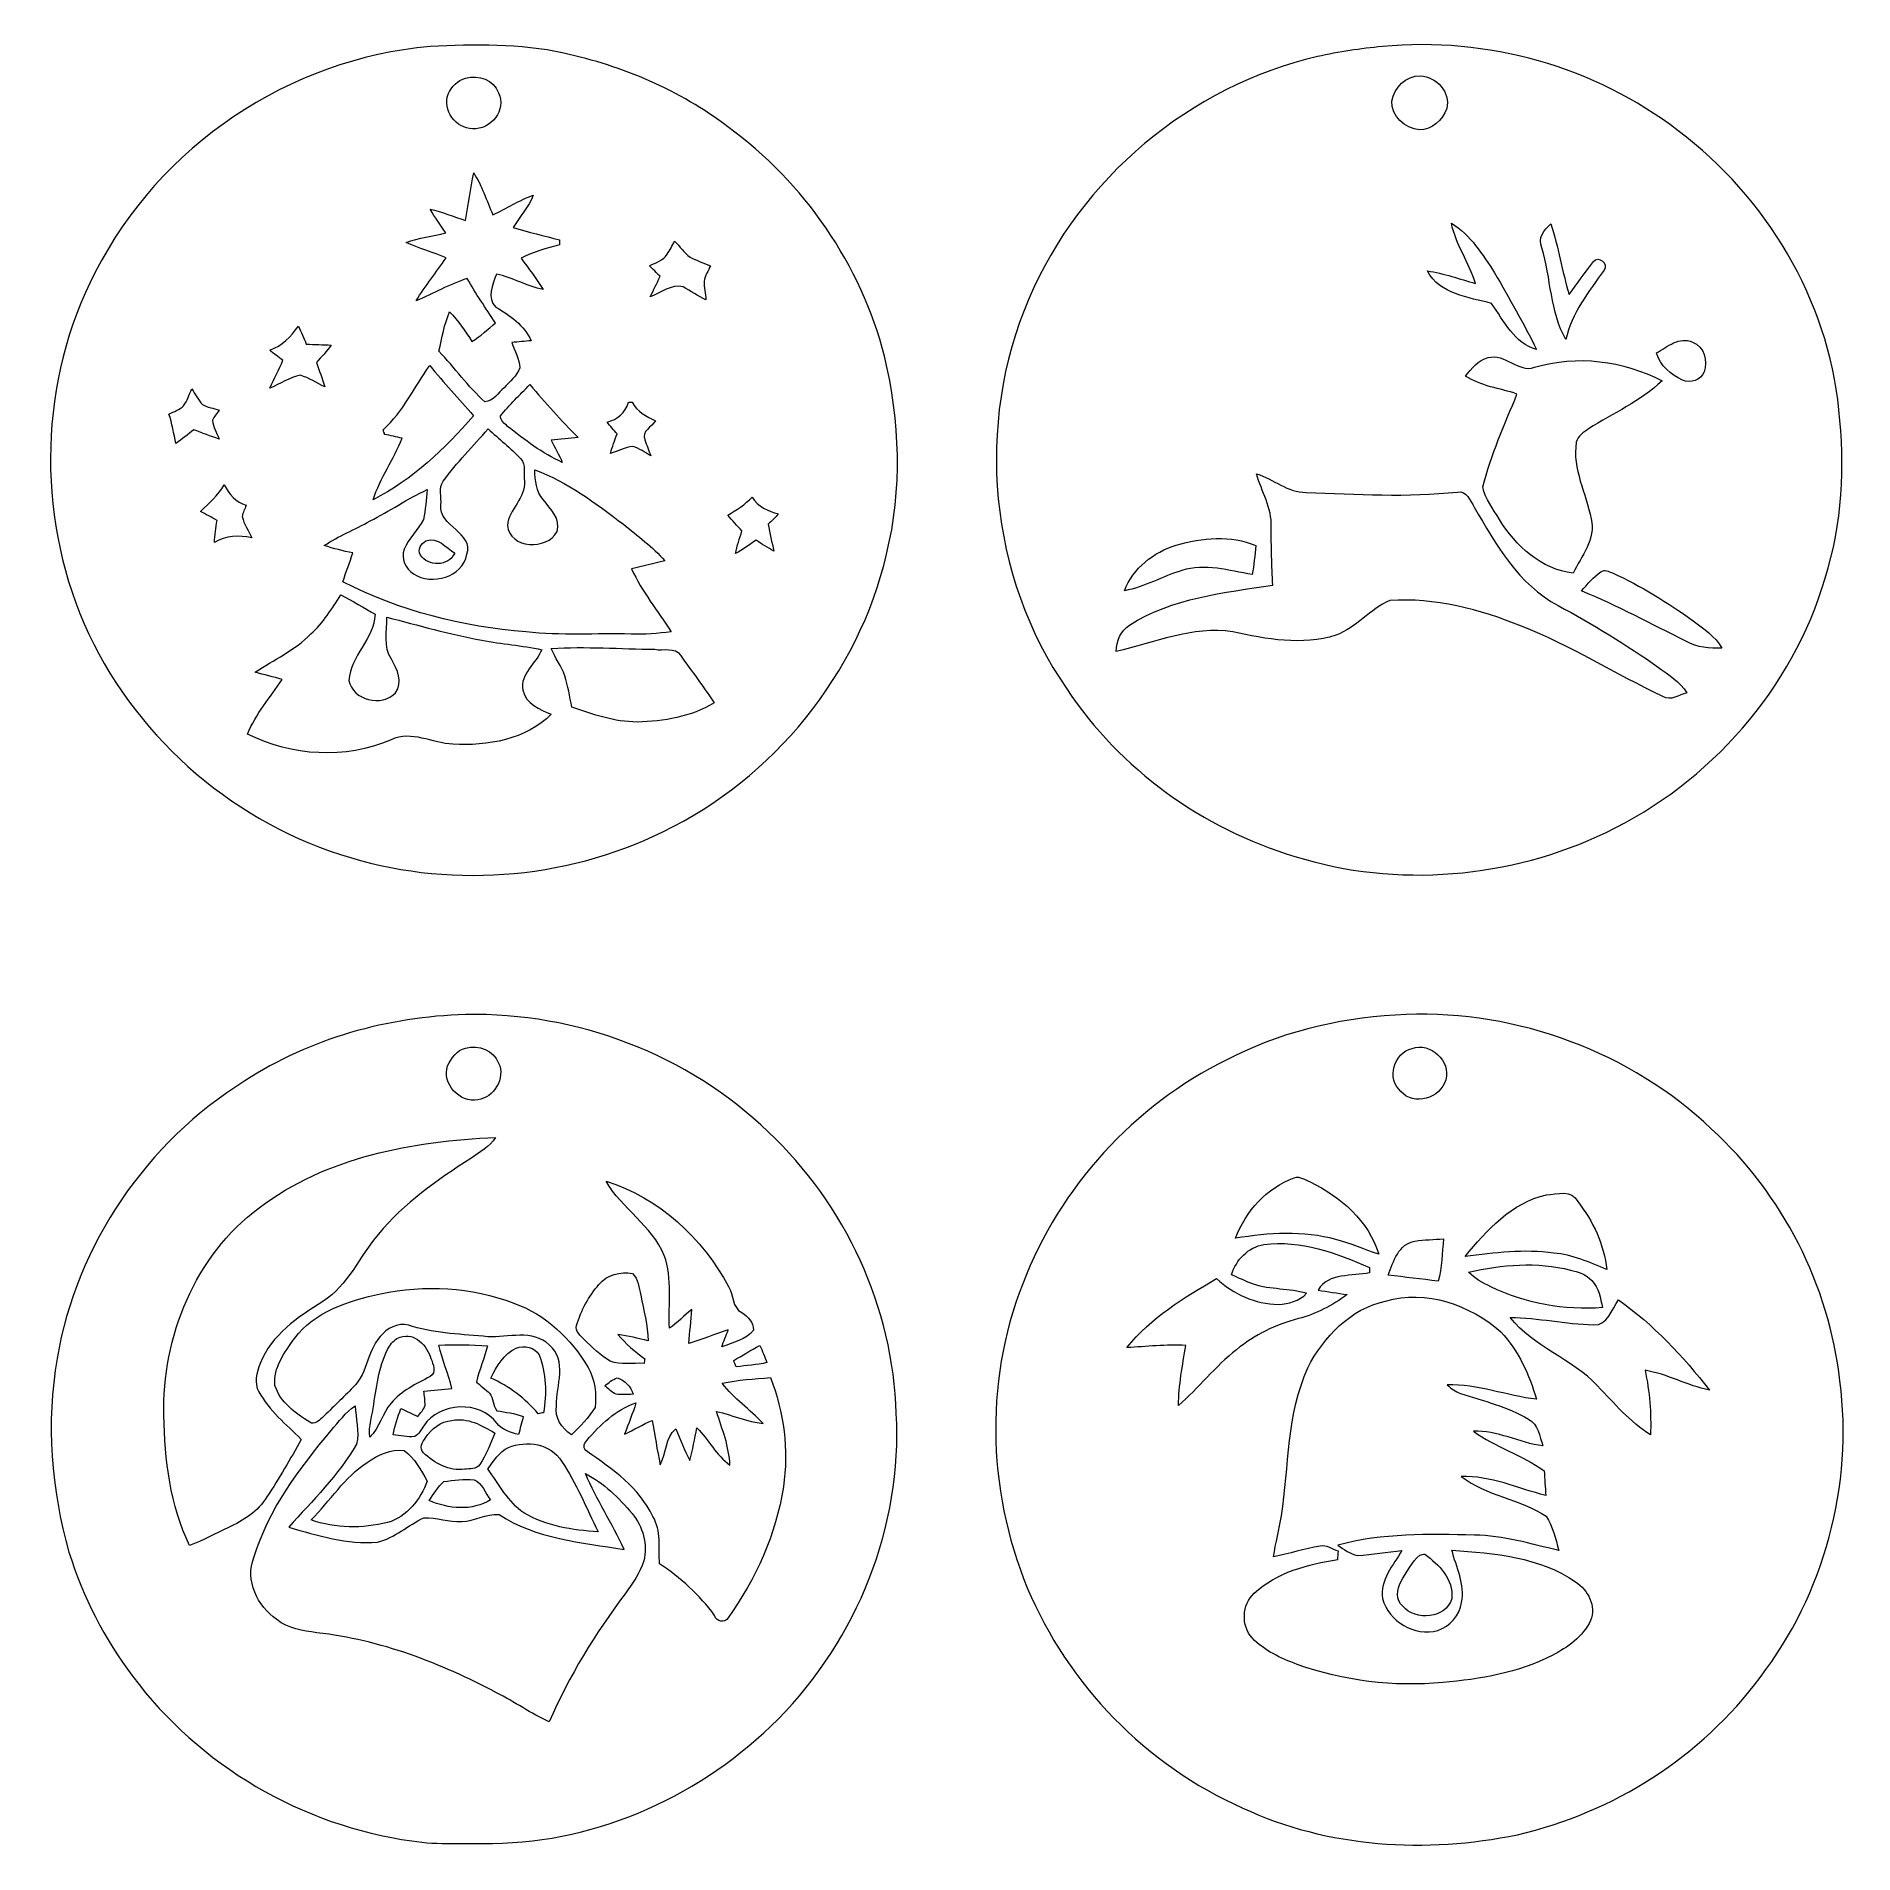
# Model space of a CAD drawing. Header units: centimetres. Extents: x -16.2 to 16.2, y -16.2 to 16.2.
import ezdxf

# ---------------------------------------------------------------- set-up
doc = ezdxf.new("R2010")
doc.units = ezdxf.units.CM
doc.header["$MEASUREMENT"] = 0
doc.layers.add('Layer 1', color=7, linetype='Continuous')

msp = doc.modelspace()

# ---------------------------------------------------------------- linework, layer by layer
at = {"layer": 'Layer 1', "color": 251, "lineweight": 9}
for points, knots in [([(-9.20829, 16.00362), (-8.41419, 16.0456), (-7.60562, 16.06254), (-6.82492, 15.88685), (-6.82492, 15.88685), (-5.7747, 15.65755), (-4.75764, 15.22928), (-3.9011, 14.57381), (-3.9011, 14.57381), (-2.54079, 13.58392), (-1.52902, 12.11848), (-1.11027, 10.48688), (-1.11027, 10.48688), (-0.83264, 9.33683), (-0.79136, 8.11445), (-1.07394, 6.96122), (-1.07394, 6.96122), (-1.57312, 4.82691), (-3.08794, 2.96671), (-5.05891, 2.01527), (-5.05891, 2.01527), (-6.82457, 1.14743), (-8.93065, 0.99715), (-10.80109, 1.60922), (-10.80109, 1.60922), (-12.81192, 2.25516), (-14.51972, 3.78163), (-15.36921, 5.71768), (-15.36921, 5.71768), (-16.22222, 7.69782), (-16.17566, 10.06849), (-15.1713, 11.98513), (-15.1713, 11.98513), (-14.04065, 14.22492), (-11.70843, 15.79654), (-9.20829, 16.00362), (-9.20829, 16.00362), (-9.20829, 16.00362), (-9.20829, 16.00362), (-9.20829, 16.00362)], [0, 0, 0, 0, 0.09090909, 0.09090909, 0.09090909, 0.09090909, 0.18181818, 0.18181818, 0.18181818, 0.18181818, 0.27272727, 0.27272727, 0.27272727, 0.27272727, 0.36363636, 0.36363636, 0.36363636, 0.36363636, 0.45454545, 0.45454545, 0.45454545, 0.45454545, 0.54545455, 0.54545455, 0.54545455, 0.54545455, 0.63636364, 0.63636364, 0.63636364, 0.63636364, 0.72727273, 0.72727273, 0.72727273, 0.72727273, 0.81818182, 0.81818182, 0.81818182, 0.81818182, 1, 1, 1, 1]), ([(7.76033, 16.00398), (9.6237, 16.18707), (11.5481, 15.6452), (13.03188, 14.50291), (13.03188, 14.50291), (14.60175, 13.32392), (15.69606, 11.49583), (15.89468, 9.53262), (15.89468, 9.53262), (16.00121, 8.53108), (15.95747, 7.49956), (15.64914, 6.53471), (15.64914, 6.53471), (15.07023, 4.56232), (13.59809, 2.8891), (11.74989, 2.00433), (11.74989, 2.00433), (10.04033, 1.18377), (8.01538, 1.00738), (6.2007, 1.57535), (6.2007, 1.57535), (4.55957, 2.06783), (3.08531, 3.12864), (2.13705, 4.56091), (2.13705, 4.56091), (0.74816, 6.56011), (0.49628, 9.28109), (1.4636, 11.511), (1.4636, 11.511), (2.36988, 13.65201), (4.33768, 15.30548), (6.60392, 15.82582), (6.60392, 15.82582), (6.98492, 15.91014), (7.37156, 15.97011), (7.76033, 16.00398), (7.76033, 16.00398), (7.76033, 16.00398), (7.76033, 16.00398), (7.76033, 16.00398)], [0, 0, 0, 0, 0.09090909, 0.09090909, 0.09090909, 0.09090909, 0.18181818, 0.18181818, 0.18181818, 0.18181818, 0.27272727, 0.27272727, 0.27272727, 0.27272727, 0.36363636, 0.36363636, 0.36363636, 0.36363636, 0.45454545, 0.45454545, 0.45454545, 0.45454545, 0.54545455, 0.54545455, 0.54545455, 0.54545455, 0.63636364, 0.63636364, 0.63636364, 0.63636364, 0.72727273, 0.72727273, 0.72727273, 0.72727273, 0.81818182, 0.81818182, 0.81818182, 0.81818182, 1, 1, 1, 1]), ([(-8.57364, 15.44341), (-8.71829, 15.40919), (-8.82799, 15.28784), (-8.88479, 15.15554), (-8.88479, 15.15554), (-8.99309, 14.8772), (-8.74227, 14.53571), (-8.44981, 14.54171), (-8.44981, 14.54171), (-8.12914, 14.51208), (-7.83527, 14.88038), (-7.98767, 15.18059), (-7.98767, 15.18059), (-8.07164, 15.41272), (-8.34927, 15.50444), (-8.57364, 15.44341), (-8.57364, 15.44341), (-8.57364, 15.44341), (-8.57364, 15.44341), (-8.57364, 15.44341)], [0, 0, 0, 0, 0.16666667, 0.16666667, 0.16666667, 0.16666667, 0.33333333, 0.33333333, 0.33333333, 0.33333333, 0.5, 0.5, 0.5, 0.5, 0.66666667, 0.66666667, 0.66666667, 0.66666667, 1, 1, 1, 1]), ([(8.43801, 15.48574), (8.1826, 15.48857), (7.96635, 15.27549), (7.92825, 15.03243), (7.92825, 15.03243), (7.91343, 14.76502), (8.16602, 14.54665), (8.41861, 14.51984), (8.41861, 14.51984), (8.64156, 14.52054), (8.83453, 14.69623), (8.90615, 14.89978), (8.90615, 14.89978), (8.98058, 15.19788), (8.71918, 15.46105), (8.43801, 15.48574), (8.43801, 15.48574), (8.43801, 15.48574), (8.43801, 15.48574), (8.43801, 15.48574)], [0, 0, 0, 0, 0.16666667, 0.16666667, 0.16666667, 0.16666667, 0.33333333, 0.33333333, 0.33333333, 0.33333333, 0.5, 0.5, 0.5, 0.5, 0.66666667, 0.66666667, 0.66666667, 0.66666667, 1, 1, 1, 1]), ([(-8.57893, 12.90729), (-8.78742, 12.97503), (-8.98992, 13.06322), (-9.20618, 13.1052), (-9.20618, 13.1052), (-9.11868, 12.96056), (-9.02096, 12.82227), (-8.92465, 12.68363), (-8.92465, 12.68363), (-9.15996, 12.61978), (-9.40619, 12.59967), (-9.63585, 12.51571), (-9.63585, 12.51571), (-9.40443, 12.40776), (-9.15819, 12.33826), (-8.92183, 12.24336), (-8.92183, 12.24336), (-9.09434, 11.98337), (-9.29543, 11.74313), (-9.45595, 11.47537), (-9.45595, 11.47537), (-9.14903, 11.60166), (-8.8608, 11.76994), (-8.54472, 11.87506), (-8.54472, 11.87506), (-8.39513, 11.60025), (-8.21557, 11.34343), (-8.04165, 11.08308), (-8.04165, 11.08308), (-8.175, 10.96419), (-8.31011, 10.84601), (-8.46075, 10.749), (-8.46075, 10.749), (-8.58105, 10.93491), (-8.70487, 11.12012), (-8.85939, 11.27958), (-8.85939, 11.27958), (-8.95534, 11.05591), (-8.99627, 10.8132), (-9.04989, 10.57684), (-9.04989, 10.57684), (-8.76767, 10.28367), (-8.53025, 9.94677), (-8.22969, 9.67267), (-8.22969, 9.67267), (-8.0801, 9.69137), (-7.99261, 9.8353), (-7.88713, 9.92561), (-7.88713, 9.92561), (-7.79082, 10.03886), (-7.65959, 10.13516), (-7.60879, 10.28015), (-7.60879, 10.28015), (-7.61302, 10.43891), (-7.70263, 10.58213), (-7.74955, 10.73206), (-7.74955, 10.73206), (-7.63525, 10.74335), (-7.5206, 10.75288), (-7.4063, 10.76452), (-7.4063, 10.76452), (-7.52942, 11.03651), (-7.78765, 11.21819), (-8.03777, 11.36424), (-8.03777, 11.36424), (-8.20041, 11.52052), (-8.08786, 11.76923), (-8.02613, 11.95091), (-8.02613, 11.95091), (-7.73861, 11.89059), (-7.4825, 11.73466), (-7.19498, 11.67539), (-7.19498, 11.67539), (-7.31316, 11.86977), (-7.45251, 12.0504), (-7.58515, 12.2349), (-7.58515, 12.2349), (-7.37067, 12.35026), (-7.13254, 12.40952), (-6.89865, 12.47302), (-6.89865, 12.47302), (-6.899, 12.49489), (-6.899, 12.53829), (-6.899, 12.56016), (-6.899, 12.56016), (-7.17487, 12.63248), (-7.45216, 12.70056), (-7.72556, 12.781), (-7.72556, 12.781), (-7.61197, 12.97679), (-7.45216, 13.14471), (-7.36749, 13.35673), (-7.36749, 13.35673), (-7.62149, 13.26995), (-7.84409, 13.11508), (-8.08927, 13.00783), (-8.08927, 13.00783), (-8.199, 13.25831), (-8.28154, 13.52254), (-8.43006, 13.75361), (-8.43006, 13.75361), (-8.48827, 13.47315), (-8.52213, 13.1881), (-8.57893, 12.90729), (-8.57893, 12.90729), (-8.57893, 12.90729), (-8.57893, 12.90729), (-8.57893, 12.90729)], [0, 0, 0, 0, 0.03571429, 0.03571429, 0.03571429, 0.03571429, 0.07142857, 0.07142857, 0.07142857, 0.07142857, 0.10714286, 0.10714286, 0.10714286, 0.10714286, 0.14285714, 0.14285714, 0.14285714, 0.14285714, 0.17857143, 0.17857143, 0.17857143, 0.17857143, 0.21428571, 0.21428571, 0.21428571, 0.21428571, 0.25, 0.25, 0.25, 0.25, 0.28571429, 0.28571429, 0.28571429, 0.28571429, 0.32142857, 0.32142857, 0.32142857, 0.32142857, 0.35714286, 0.35714286, 0.35714286, 0.35714286, 0.39285714, 0.39285714, 0.39285714, 0.39285714, 0.42857143, 0.42857143, 0.42857143, 0.42857143, 0.46428571, 0.46428571, 0.46428571, 0.46428571, 0.5, 0.5, 0.5, 0.5, 0.53571429, 0.53571429, 0.53571429, 0.53571429, 0.57142857, 0.57142857, 0.57142857, 0.57142857, 0.60714286, 0.60714286, 0.60714286, 0.60714286, 0.64285714, 0.64285714, 0.64285714, 0.64285714, 0.67857143, 0.67857143, 0.67857143, 0.67857143, 0.71428571, 0.71428571, 0.71428571, 0.71428571, 0.75, 0.75, 0.75, 0.75, 0.78571429, 0.78571429, 0.78571429, 0.78571429, 0.82142857, 0.82142857, 0.82142857, 0.82142857, 0.85714286, 0.85714286, 0.85714286, 0.85714286, 0.89285714, 0.89285714, 0.89285714, 0.89285714, 0.92857143, 0.92857143, 0.92857143, 0.92857143, 1, 1, 1, 1]), ([(8.9894, 12.85861), (9.06878, 12.4762), (9.30232, 12.15411), (9.4205, 11.78652), (9.4205, 11.78652), (9.1344, 11.85954), (8.85641, 11.96679), (8.56254, 12.00665), (8.56254, 12.00665), (8.78232, 11.59108), (9.29773, 11.53816), (9.7066, 11.42845), (9.7066, 11.42845), (9.9225, 11.12435), (10.1123, 10.70984), (10.50741, 10.60577), (10.50741, 10.60577), (10.2774, 11.07214), (10.01528, 11.52158), (9.75987, 11.97419), (9.75987, 11.97419), (9.54185, 12.29699), (9.33266, 12.65223), (8.9894, 12.85861), (8.9894, 12.85861), (8.9894, 12.85861), (8.9894, 12.85861), (8.9894, 12.85861)], [0, 0, 0, 0, 0.125, 0.125, 0.125, 0.125, 0.25, 0.25, 0.25, 0.25, 0.375, 0.375, 0.375, 0.375, 0.5, 0.5, 0.5, 0.5, 0.625, 0.625, 0.625, 0.625, 0.75, 0.75, 0.75, 0.75, 1, 1, 1, 1]), ([(10.60301, 12.4194), (10.76529, 11.88106), (10.74553, 11.28099), (11.02846, 10.78392), (11.02846, 10.78392), (11.13147, 11.2577), (11.43592, 11.63694), (11.71038, 12.02182), (11.71038, 12.02182), (11.79857, 12.13259), (11.60666, 12.29064), (11.52411, 12.17775), (11.52411, 12.17775), (11.3703, 11.98725), (11.2373, 11.77981), (11.08702, 11.58649), (11.08702, 11.58649), (10.96143, 12.00171), (10.89758, 12.43316), (10.76141, 12.84556), (10.76141, 12.84556), (10.64217, 12.74043), (10.52116, 12.59297), (10.60301, 12.4194), (10.60301, 12.4194), (10.60301, 12.4194), (10.60301, 12.4194), (10.60301, 12.4194)], [0, 0, 0, 0, 0.125, 0.125, 0.125, 0.125, 0.25, 0.25, 0.25, 0.25, 0.375, 0.375, 0.375, 0.375, 0.5, 0.5, 0.5, 0.5, 0.625, 0.625, 0.625, 0.625, 0.75, 0.75, 0.75, 0.75, 1, 1, 1, 1]), ([(-4.84972, 12.53864), (-4.89381, 12.46068), (-4.93332, 12.38024), (-4.9813, 12.30475), (-4.9813, 12.30475), (-5.04974, 12.1908), (-5.18627, 12.15552), (-5.29774, 12.09943), (-5.29774, 12.09943), (-5.25082, 12.05286), (-5.15734, 11.96008), (-5.11042, 11.91352), (-5.11042, 11.91352), (-5.15805, 11.78652), (-5.22895, 11.66975), (-5.28469, 11.54592), (-5.28469, 11.54592), (-5.09384, 11.6126), (-4.91533, 11.7777), (-4.69873, 11.72408), (-4.69873, 11.72408), (-4.5615, 11.64964), (-4.43238, 11.55933), (-4.29162, 11.49018), (-4.29162, 11.49018), (-4.30292, 11.60201), (-4.32831, 11.71314), (-4.32514, 11.82603), (-4.32514, 11.82603), (-4.3075, 11.92445), (-4.24999, 12.00983), (-4.21013, 12.09978), (-4.21013, 12.09978), (-4.33255, 12.14811), (-4.45638, 12.19433), (-4.5749, 12.25077), (-4.5749, 12.25077), (-4.68038, 12.33191), (-4.75799, 12.44339), (-4.84972, 12.53864), (-4.84972, 12.53864), (-4.84972, 12.53864), (-4.84972, 12.53864), (-4.84972, 12.53864)], [0, 0, 0, 0, 0.08333333, 0.08333333, 0.08333333, 0.08333333, 0.16666667, 0.16666667, 0.16666667, 0.16666667, 0.25, 0.25, 0.25, 0.25, 0.33333333, 0.33333333, 0.33333333, 0.33333333, 0.41666667, 0.41666667, 0.41666667, 0.41666667, 0.5, 0.5, 0.5, 0.5, 0.58333333, 0.58333333, 0.58333333, 0.58333333, 0.66666667, 0.66666667, 0.66666667, 0.66666667, 0.75, 0.75, 0.75, 0.75, 0.83333333, 0.83333333, 0.83333333, 0.83333333, 1, 1, 1, 1]), ([(-12.06403, 10.59871), (-11.98924, 10.53345), (-11.91022, 10.47313), (-11.82908, 10.41598), (-11.82908, 10.41598), (-11.89823, 10.24735), (-11.98571, 10.08719), (-12.05945, 9.92068), (-12.05945, 9.92068), (-11.87812, 9.99194), (-11.71196, 10.11329), (-11.51758, 10.14786), (-11.51758, 10.14786), (-11.36271, 10.10588), (-11.23006, 10.0064), (-11.08296, 9.94361), (-11.08296, 9.94361), (-11.12741, 10.0893), (-11.18068, 10.23218), (-11.23359, 10.3747), (-11.23359, 10.3747), (-11.14152, 10.47595), (-11.04768, 10.57578), (-10.96654, 10.6862), (-10.96654, 10.6862), (-11.11541, 10.6922), (-11.26393, 10.69785), (-11.4121, 10.70278), (-11.4121, 10.70278), (-11.45866, 10.80932), (-11.50276, 10.91692), (-11.55109, 11.02275), (-11.55109, 11.02275), (-11.68797, 10.84178), (-11.84037, 10.66751), (-12.06403, 10.59871), (-12.06403, 10.59871), (-12.06403, 10.59871), (-12.06403, 10.59871), (-12.06403, 10.59871)], [0, 0, 0, 0, 0.09090909, 0.09090909, 0.09090909, 0.09090909, 0.18181818, 0.18181818, 0.18181818, 0.18181818, 0.27272727, 0.27272727, 0.27272727, 0.27272727, 0.36363636, 0.36363636, 0.36363636, 0.36363636, 0.45454545, 0.45454545, 0.45454545, 0.45454545, 0.54545455, 0.54545455, 0.54545455, 0.54545455, 0.63636364, 0.63636364, 0.63636364, 0.63636364, 0.72727273, 0.72727273, 0.72727273, 0.72727273, 0.81818182, 0.81818182, 0.81818182, 0.81818182, 1, 1, 1, 1]), ([(12.64559, 10.54827), (12.70803, 10.32073), (12.90136, 10.15668), (13.10914, 10.0632), (13.10914, 10.0632), (13.24849, 9.99758), (13.43476, 10.06248), (13.49332, 10.20713), (13.49332, 10.20713), (13.55964, 10.4001), (13.50143, 10.66715), (13.28483, 10.7363), (13.28483, 10.7363), (13.05411, 10.8506), (12.83362, 10.65304), (12.64559, 10.54827), (12.64559, 10.54827), (12.64559, 10.54827), (12.64559, 10.54827), (12.64559, 10.54827)], [0, 0, 0, 0, 0.16666667, 0.16666667, 0.16666667, 0.16666667, 0.33333333, 0.33333333, 0.33333333, 0.33333333, 0.5, 0.5, 0.5, 0.5, 0.66666667, 0.66666667, 0.66666667, 0.66666667, 1, 1, 1, 1]), ([(9.64451, 10.46254), (9.46283, 10.42621), (9.35523, 10.26392), (9.23917, 10.13516), (9.23917, 10.13516), (9.51398, 9.95384), (9.85053, 9.91749), (10.1578, 9.81483), (10.1578, 9.81483), (9.94226, 9.26839), (9.68861, 8.73111), (9.55103, 8.15855), (9.55103, 8.15855), (9.58983, 7.94371), (9.73694, 7.76414), (9.84595, 7.57999), (9.84595, 7.57999), (10.13558, 7.1108), (10.58855, 6.68641), (11.15758, 6.62361), (11.15758, 6.62361), (11.3008, 6.92171), (11.5728, 7.23427), (11.47825, 7.58846), (11.47825, 7.58846), (11.39676, 8.04601), (11.13606, 8.47781), (11.21543, 8.95618), (11.21543, 8.95618), (11.23871, 9.06978), (11.34525, 9.13539), (11.43415, 9.19677), (11.43415, 9.19677), (11.87513, 9.473), (12.35984, 9.68784), (12.74296, 10.04944), (12.74296, 10.04944), (12.05187, 10.4075), (11.22355, 10.52004), (10.47248, 10.29109), (10.47248, 10.29109), (10.17756, 10.18667), (9.94155, 10.54933), (9.64451, 10.46254), (9.64451, 10.46254), (9.64451, 10.46254), (9.64451, 10.46254), (9.64451, 10.46254)], [0, 0, 0, 0, 0.07692308, 0.07692308, 0.07692308, 0.07692308, 0.15384615, 0.15384615, 0.15384615, 0.15384615, 0.23076923, 0.23076923, 0.23076923, 0.23076923, 0.30769231, 0.30769231, 0.30769231, 0.30769231, 0.38461538, 0.38461538, 0.38461538, 0.38461538, 0.46153846, 0.46153846, 0.46153846, 0.46153846, 0.53846154, 0.53846154, 0.53846154, 0.53846154, 0.61538462, 0.61538462, 0.61538462, 0.61538462, 0.69230769, 0.69230769, 0.69230769, 0.69230769, 0.76923077, 0.76923077, 0.76923077, 0.76923077, 0.84615385, 0.84615385, 0.84615385, 0.84615385, 1, 1, 1, 1]), ([(-10.0405, 9.17913), (-10.03449, 9.15832), (-10.0225, 9.11634), (-10.0165, 9.09553), (-10.0165, 9.09553), (-9.91349, 9.07401), (-9.80977, 9.05073), (-9.70676, 9.0285), (-9.70676, 9.0285), (-9.85493, 8.65138), (-10.09482, 8.31624), (-10.22393, 7.93136), (-10.22393, 7.93136), (-9.52296, 8.28802), (-8.94159, 8.83518), (-8.43429, 9.42819), (-8.43429, 9.42819), (-8.68935, 9.73088), (-8.96735, 10.0131), (-9.21322, 10.32355), (-9.21322, 10.32355), (-9.4831, 9.93725), (-9.68771, 9.50404), (-10.0405, 9.17913), (-10.0405, 9.17913), (-10.0405, 9.17913), (-10.0405, 9.17913), (-10.0405, 9.17913)], [0, 0, 0, 0, 0.125, 0.125, 0.125, 0.125, 0.25, 0.25, 0.25, 0.25, 0.375, 0.375, 0.375, 0.375, 0.5, 0.5, 0.5, 0.5, 0.625, 0.625, 0.625, 0.625, 0.75, 0.75, 0.75, 0.75, 1, 1, 1, 1]), ([(-13.59897, 9.60353), (-13.67023, 9.53156), (-13.77148, 9.50263), (-13.86038, 9.45817), (-13.86038, 9.45817), (-13.80428, 9.28709), (-13.77042, 9.10964), (-13.73973, 8.93184), (-13.73973, 8.93184), (-13.62648, 9.00663), (-13.52206, 9.0934), (-13.41658, 9.17843), (-13.41658, 9.17843), (-13.267, 9.12163), (-13.11848, 9.06131), (-12.96608, 9.01298), (-12.96608, 9.01298), (-13.00277, 9.1255), (-13.07474, 9.22816), (-13.08638, 9.34706), (-13.08638, 9.34706), (-13.05428, 9.41338), (-13.0056, 9.46911), (-12.96361, 9.52874), (-12.96361, 9.52874), (-13.06239, 9.56331), (-13.17211, 9.57388), (-13.26312, 9.62681), (-13.26312, 9.62681), (-13.34144, 9.70901), (-13.39012, 9.81414), (-13.45468, 9.90656), (-13.45468, 9.90656), (-13.50266, 9.80567), (-13.53335, 9.69454), (-13.59897, 9.60353), (-13.59897, 9.60353), (-13.59897, 9.60353), (-13.59897, 9.60353), (-13.59897, 9.60353)], [0, 0, 0, 0, 0.09090909, 0.09090909, 0.09090909, 0.09090909, 0.18181818, 0.18181818, 0.18181818, 0.18181818, 0.27272727, 0.27272727, 0.27272727, 0.27272727, 0.36363636, 0.36363636, 0.36363636, 0.36363636, 0.45454545, 0.45454545, 0.45454545, 0.45454545, 0.54545455, 0.54545455, 0.54545455, 0.54545455, 0.63636364, 0.63636364, 0.63636364, 0.63636364, 0.72727273, 0.72727273, 0.72727273, 0.72727273, 0.81818182, 0.81818182, 0.81818182, 0.81818182, 1, 1, 1, 1]), ([(-7.95169, 9.42326), (-7.96086, 9.3393), (-7.8769, 9.29132), (-7.82575, 9.23876), (-7.82575, 9.23876), (-7.52095, 8.99887), (-7.20839, 8.7551), (-6.85173, 8.59705), (-6.85173, 8.59705), (-6.91064, 8.73287), (-6.98332, 8.86198), (-7.05034, 8.99393), (-7.05034, 8.99393), (-6.88948, 9.00804), (-6.72861, 9.02144), (-6.56739, 9.03697), (-6.56739, 9.03697), (-6.87007, 9.33824), (-7.15053, 9.65997), (-7.43099, 9.98171), (-7.43099, 9.98171), (-7.60914, 9.80003), (-7.7947, 9.62399), (-7.95169, 9.42326), (-7.95169, 9.42326), (-7.95169, 9.42326), (-7.95169, 9.42326), (-7.95169, 9.42326)], [0, 0, 0, 0, 0.125, 0.125, 0.125, 0.125, 0.25, 0.25, 0.25, 0.25, 0.375, 0.375, 0.375, 0.375, 0.5, 0.5, 0.5, 0.5, 0.625, 0.625, 0.625, 0.625, 0.75, 0.75, 0.75, 0.75, 1, 1, 1, 1]), ([(-5.67345, 9.66668), (-5.72954, 9.48393), (-5.86642, 9.36046), (-6.05445, 9.31425), (-6.05445, 9.31425), (-5.99519, 9.24369), (-5.93486, 9.1742), (-5.87524, 9.10363), (-5.87524, 9.10363), (-5.91793, 8.98933), (-5.9592, 8.87434), (-5.99236, 8.7565), (-5.99236, 8.7565), (-5.86007, 8.79601), (-5.73413, 8.86621), (-5.59549, 8.88069), (-5.59549, 8.88069), (-5.47872, 8.84716), (-5.38065, 8.77027), (-5.27376, 8.71488), (-5.27376, 8.71488), (-5.30939, 8.81013), (-5.34749, 8.90503), (-5.381, 9.00097), (-5.381, 9.00097), (-5.44309, 9.14633), (-5.26142, 9.23452), (-5.18979, 9.33612), (-5.18979, 9.33612), (-5.35526, 9.41055), (-5.51647, 9.50263), (-5.60642, 9.66773), (-5.60642, 9.66773), (-5.62336, 9.66738), (-5.65687, 9.66702), (-5.67345, 9.66668), (-5.67345, 9.66668), (-5.67345, 9.66668), (-5.67345, 9.66668), (-5.67345, 9.66668)], [0, 0, 0, 0, 0.09090909, 0.09090909, 0.09090909, 0.09090909, 0.18181818, 0.18181818, 0.18181818, 0.18181818, 0.27272727, 0.27272727, 0.27272727, 0.27272727, 0.36363636, 0.36363636, 0.36363636, 0.36363636, 0.45454545, 0.45454545, 0.45454545, 0.45454545, 0.54545455, 0.54545455, 0.54545455, 0.54545455, 0.63636364, 0.63636364, 0.63636364, 0.63636364, 0.72727273, 0.72727273, 0.72727273, 0.72727273, 0.81818182, 0.81818182, 0.81818182, 0.81818182, 1, 1, 1, 1]), ([(-8.97439, 8.2619), (-9.05765, 8.14056), (-8.99909, 7.97581), (-9.01532, 7.8407), (-9.01532, 7.8407), (-9.06365, 7.45617), (-8.41559, 7.34893), (-8.55247, 6.95911), (-8.55247, 6.95911), (-8.62867, 6.546), (-9.17477, 6.40136), (-9.50321, 6.60809), (-9.50321, 6.60809), (-9.63833, 6.70334), (-9.73251, 6.88185), (-9.66725, 7.04836), (-9.66725, 7.04836), (-9.58893, 7.24697), (-9.42454, 7.39408), (-9.32259, 7.57788), (-9.32259, 7.57788), (-9.2933, 7.75497), (-9.27179, 7.93313), (-9.25767, 8.11163), (-9.25767, 8.11163), (-9.60976, 7.94971), (-9.92901, 7.72569), (-10.27614, 7.55354), (-10.27614, 7.55354), (-10.54461, 7.40114), (-10.83531, 7.28825), (-11.09213, 7.11609), (-11.09213, 7.11609), (-10.92738, 7.05718), (-10.75628, 7.02155), (-10.58625, 6.98274), (-10.58625, 6.98274), (-10.63669, 6.80918), (-10.70725, 6.64231), (-10.75875, 6.4691), (-10.75875, 6.4691), (-9.74874, 5.94593), (-8.62655, 5.66935), (-7.49696, 5.57551), (-7.49696, 5.57551), (-6.87537, 5.50778), (-6.24919, 5.55188), (-5.62547, 5.53706), (-5.62547, 5.53706), (-5.38664, 5.5233), (-5.14958, 5.55435), (-4.9118, 5.57481), (-4.9118, 5.57481), (-5.14464, 5.95051), (-5.43603, 6.29447), (-5.61665, 6.69981), (-5.61665, 6.69981), (-5.41945, 6.74709), (-5.22191, 6.79189), (-5.0254, 6.84234), (-5.0254, 6.84234), (-5.23954, 7.0921), (-5.51047, 7.28472), (-5.7627, 7.49321), (-5.7627, 7.49321), (-6.25377, 7.86821), (-6.75719, 8.24851), (-7.3435, 8.463), (-7.3435, 8.463), (-7.33362, 8.2792), (-7.32057, 8.07635), (-7.19075, 7.93348), (-7.19075, 7.93348), (-7.06551, 7.76767), (-6.87219, 7.5927), (-6.94345, 7.36233), (-6.94345, 7.36233), (-7.11878, 7.02754), (-7.79294, 7.05365), (-7.82751, 7.47451), (-7.82751, 7.47451), (-7.80776, 7.76203), (-7.49555, 7.96135), (-7.5273, 8.26403), (-7.5273, 8.26403), (-7.54847, 8.38891), (-7.49096, 8.55859), (-7.59292, 8.66055), (-7.59292, 8.66055), (-7.77177, 8.85316), (-7.97956, 9.01579), (-8.17359, 9.19219), (-8.17359, 9.19219), (-8.44276, 8.88421), (-8.73239, 8.59246), (-8.97439, 8.2619), (-8.97439, 8.2619), (-8.97439, 8.2619), (-8.97439, 8.2619), (-8.97439, 8.2619)], [0, 0, 0, 0, 0.03846154, 0.03846154, 0.03846154, 0.03846154, 0.07692308, 0.07692308, 0.07692308, 0.07692308, 0.11538462, 0.11538462, 0.11538462, 0.11538462, 0.15384615, 0.15384615, 0.15384615, 0.15384615, 0.19230769, 0.19230769, 0.19230769, 0.19230769, 0.23076923, 0.23076923, 0.23076923, 0.23076923, 0.26923077, 0.26923077, 0.26923077, 0.26923077, 0.30769231, 0.30769231, 0.30769231, 0.30769231, 0.34615385, 0.34615385, 0.34615385, 0.34615385, 0.38461538, 0.38461538, 0.38461538, 0.38461538, 0.42307692, 0.42307692, 0.42307692, 0.42307692, 0.46153846, 0.46153846, 0.46153846, 0.46153846, 0.5, 0.5, 0.5, 0.5, 0.53846154, 0.53846154, 0.53846154, 0.53846154, 0.57692308, 0.57692308, 0.57692308, 0.57692308, 0.61538462, 0.61538462, 0.61538462, 0.61538462, 0.65384615, 0.65384615, 0.65384615, 0.65384615, 0.69230769, 0.69230769, 0.69230769, 0.69230769, 0.73076923, 0.73076923, 0.73076923, 0.73076923, 0.76923077, 0.76923077, 0.76923077, 0.76923077, 0.80769231, 0.80769231, 0.80769231, 0.80769231, 0.84615385, 0.84615385, 0.84615385, 0.84615385, 0.88461538, 0.88461538, 0.88461538, 0.88461538, 0.92307692, 0.92307692, 0.92307692, 0.92307692, 1, 1, 1, 1]), ([(-12.87683, 8.19489), (-12.9869, 8.01144), (-13.14424, 7.86645), (-13.29981, 7.72216), (-13.29981, 7.72216), (-13.20033, 7.67031), (-13.10085, 7.61845), (-13.00348, 7.56271), (-13.00348, 7.56271), (-13.02218, 7.43183), (-13.04228, 7.30024), (-13.04828, 7.16795), (-13.04828, 7.16795), (-12.8472, 7.2946), (-12.6126, 7.29848), (-12.38576, 7.25332), (-12.38576, 7.25332), (-12.4408, 7.37962), (-12.52511, 7.49533), (-12.55298, 7.6315), (-12.55298, 7.6315), (-12.54346, 7.70206), (-12.50994, 7.76591), (-12.48454, 7.83153), (-12.48454, 7.83153), (-12.66693, 7.88868), (-12.79075, 8.03048), (-12.87683, 8.19489), (-12.87683, 8.19489), (-12.87683, 8.19489), (-12.87683, 8.19489), (-12.87683, 8.19489)], [0, 0, 0, 0, 0.11111111, 0.11111111, 0.11111111, 0.11111111, 0.22222222, 0.22222222, 0.22222222, 0.22222222, 0.33333333, 0.33333333, 0.33333333, 0.33333333, 0.44444444, 0.44444444, 0.44444444, 0.44444444, 0.55555556, 0.55555556, 0.55555556, 0.55555556, 0.66666667, 0.66666667, 0.66666667, 0.66666667, 0.77777778, 0.77777778, 0.77777778, 0.77777778, 1, 1, 1, 1]), ([(5.51807, 8.39068), (5.6038, 8.07635), (5.79712, 7.78531), (5.77913, 7.44982), (5.77913, 7.44982), (5.77842, 7.10233), (5.78795, 6.75414), (5.807, 6.40701), (5.807, 6.40701), (4.93458, 6.28036), (4.0163, 6.1777), (3.25394, 5.69863), (3.25394, 5.69863), (3.09484, 5.59738), (3.02605, 5.40865), (3.01547, 5.22766), (3.01547, 5.22766), (3.69985, 5.38325), (4.3786, 5.6884), (5.09333, 5.57728), (5.09333, 5.57728), (5.6934, 5.44463), (6.32981, 5.33104), (6.932, 5.51589), (6.932, 5.51589), (7.29148, 5.65736), (7.54443, 5.97874), (7.89015, 6.13855), (7.89015, 6.13855), (8.69448, 6.18441), (9.49599, 5.98121), (10.23683, 5.67641), (10.23683, 5.67641), (11.11383, 5.33668), (11.91111, 4.82832), (12.75672, 4.42298), (12.75672, 4.42298), (12.89889, 4.33691), (13.04635, 4.46003), (13.18464, 4.49072), (13.18464, 4.49072), (13.06116, 4.68615), (12.86008, 4.81033), (12.67805, 4.94368), (12.67805, 4.94368), (12.10761, 5.35079), (11.50718, 5.71415), (10.89052, 6.04682), (10.89052, 6.04682), (10.18814, 6.41477), (9.78033, 7.13691), (9.39651, 7.79872), (9.39651, 7.79872), (9.32172, 7.90949), (9.26775, 8.10069), (9.09947, 8.06858), (9.09947, 8.06858), (8.20341, 7.97334), (7.30171, 8.02555), (6.4039, 8.06189), (6.4039, 8.06189), (6.0744, 8.05589), (5.82216, 8.30213), (5.51807, 8.39068), (5.51807, 8.39068), (5.51807, 8.39068), (5.51807, 8.39068), (5.51807, 8.39068)], [0, 0, 0, 0, 0.05555556, 0.05555556, 0.05555556, 0.05555556, 0.11111111, 0.11111111, 0.11111111, 0.11111111, 0.16666667, 0.16666667, 0.16666667, 0.16666667, 0.22222222, 0.22222222, 0.22222222, 0.22222222, 0.27777778, 0.27777778, 0.27777778, 0.27777778, 0.33333333, 0.33333333, 0.33333333, 0.33333333, 0.38888889, 0.38888889, 0.38888889, 0.38888889, 0.44444444, 0.44444444, 0.44444444, 0.44444444, 0.5, 0.5, 0.5, 0.5, 0.55555556, 0.55555556, 0.55555556, 0.55555556, 0.61111111, 0.61111111, 0.61111111, 0.61111111, 0.66666667, 0.66666667, 0.66666667, 0.66666667, 0.72222222, 0.72222222, 0.72222222, 0.72222222, 0.77777778, 0.77777778, 0.77777778, 0.77777778, 0.83333333, 0.83333333, 0.83333333, 0.83333333, 0.88888889, 0.88888889, 0.88888889, 0.88888889, 1, 1, 1, 1]), ([(-3.90392, 7.65655), (-3.82031, 7.562), (-3.73459, 7.46887), (-3.65027, 7.37433), (-3.65027, 7.37433), (-3.69613, 7.24239), (-3.73811, 7.10904), (-3.76422, 6.97181), (-3.76422, 6.97181), (-3.63828, 7.04377), (-3.52045, 7.12809), (-3.40015, 7.20923), (-3.40015, 7.20923), (-3.29502, 7.14396), (-3.1899, 7.07764), (-3.08195, 7.0159), (-3.08195, 7.0159), (-3.11511, 7.17536), (-3.15815, 7.33305), (-3.18425, 7.49427), (-3.18425, 7.49427), (-3.12005, 7.55389), (-3.05831, 7.61563), (-2.99869, 7.67948), (-2.99869, 7.67948), (-3.18496, 7.72781), (-3.36487, 7.80683), (-3.46753, 7.97793), (-3.46753, 7.97793), (-3.59418, 7.84705), (-3.74552, 7.74545), (-3.90392, 7.65655), (-3.90392, 7.65655), (-3.90392, 7.65655), (-3.90392, 7.65655), (-3.90392, 7.65655)], [0, 0, 0, 0, 0.1, 0.1, 0.1, 0.1, 0.2, 0.2, 0.2, 0.2, 0.3, 0.3, 0.3, 0.3, 0.4, 0.4, 0.4, 0.4, 0.5, 0.5, 0.5, 0.5, 0.6, 0.6, 0.6, 0.6, 0.7, 0.7, 0.7, 0.7, 0.8, 0.8, 0.8, 0.8, 1, 1, 1, 1]), ([(-9.28096, 7.19794), (-9.36562, 7.14996), (-9.44288, 7.0413), (-9.37904, 6.94605), (-9.37904, 6.94605), (-9.24145, 6.73298), (-8.88338, 6.74038), (-8.76873, 6.97639), (-8.76873, 6.97639), (-8.92289, 7.08187), (-9.06612, 7.27273), (-9.28096, 7.19794), (-9.28096, 7.19794), (-9.28096, 7.19794), (-9.28096, 7.19794), (-9.28096, 7.19794)], [0, 0, 0, 0, 0.2, 0.2, 0.2, 0.2, 0.4, 0.4, 0.4, 0.4, 0.6, 0.6, 0.6, 0.6, 1, 1, 1, 1]), ([(4.0872, 7.12385), (3.68504, 6.99509), (3.31709, 6.71428), (3.16293, 6.31035), (3.16293, 6.31035), (3.52276, 6.37279), (3.8392, 6.56576), (4.18598, 6.66948), (4.18598, 6.66948), (4.60155, 6.80071), (5.02595, 6.66806), (5.43834, 6.59892), (5.43834, 6.59892), (5.47503, 6.7679), (5.48385, 6.94182), (5.50572, 7.11292), (5.50572, 7.11292), (5.0577, 7.308), (4.54546, 7.24979), (4.0872, 7.12385), (4.0872, 7.12385), (4.0872, 7.12385), (4.0872, 7.12385), (4.0872, 7.12385)], [0, 0, 0, 0, 0.14285714, 0.14285714, 0.14285714, 0.14285714, 0.28571429, 0.28571429, 0.28571429, 0.28571429, 0.42857143, 0.42857143, 0.42857143, 0.42857143, 0.57142857, 0.57142857, 0.57142857, 0.57142857, 0.71428571, 0.71428571, 0.71428571, 0.71428571, 1, 1, 1, 1]), ([(11.65429, 6.64654), (11.52164, 6.55341), (11.41228, 6.43064), (11.30962, 6.30682), (11.30962, 6.30682), (11.94815, 6.04083), (12.55951, 5.71627), (13.17688, 5.40477), (13.17688, 5.40477), (13.36879, 5.29435), (13.59174, 5.27953), (13.80835, 5.2887), (13.80835, 5.2887), (13.68981, 5.49861), (13.48273, 5.6316), (13.29647, 5.77448), (13.29647, 5.77448), (12.8435, 6.1008), (12.36584, 6.39466), (11.85819, 6.62785), (11.85819, 6.62785), (11.79469, 6.65007), (11.71567, 6.69699), (11.65429, 6.64654)], [0, 0, 0, 0, 0.14285714, 0.14285714, 0.14285714, 0.14285714, 0.28571429, 0.28571429, 0.28571429, 0.28571429, 0.42857143, 0.42857143, 0.42857143, 0.42857143, 0.57142857, 0.57142857, 0.57142857, 0.57142857, 0.71428571, 0.71428571, 0.71428571, 0.71428571, 1, 1, 1, 1]), ([(-10.79685, 6.23415), (-10.95948, 5.99073), (-11.10977, 5.73461), (-11.33237, 5.53918), (-11.33237, 5.53918), (-11.616, 5.25096), (-11.98818, 5.07985), (-12.32121, 4.85866), (-12.32121, 4.85866), (-12.16316, 4.81315), (-12.00265, 4.77575), (-11.84496, 4.7292), (-11.84496, 4.7292), (-12.05592, 4.40922), (-12.3138, 4.11572), (-12.4602, 3.75693), (-12.4602, 3.75693), (-11.67245, 3.35724), (-10.71783, 3.30573), (-9.90079, 3.6518), (-9.90079, 3.6518), (-9.53637, 3.8289), (-9.16913, 3.59042), (-8.79977, 3.57525), (-8.79977, 3.57525), (-8.18735, 3.53997), (-7.49625, 3.65604), (-7.04682, 4.10865), (-7.04682, 4.10865), (-7.25425, 4.18944), (-7.49943, 4.29598), (-7.55517, 4.53622), (-7.55517, 4.53622), (-7.60985, 4.83644), (-7.31493, 5.00647), (-7.21791, 5.25942), (-7.21791, 5.25942), (-7.57069, 5.33456), (-7.93123, 5.36067), (-8.28543, 5.42876), (-8.28543, 5.42876), (-8.85586, 5.53424), (-9.41466, 5.69158), (-9.97558, 5.83798), (-9.97558, 5.83798), (-9.97558, 5.58892), (-10.04437, 5.30987), (-9.89479, 5.08937), (-9.89479, 5.08937), (-9.79107, 4.91722), (-9.68383, 4.6738), (-9.82459, 4.49036), (-9.82459, 4.49036), (-10.05777, 4.23283), (-10.5926, 4.35665), (-10.6522, 4.71226), (-10.6522, 4.71226), (-10.62646, 5.15464), (-10.20172, 5.44498), (-10.18724, 5.8909), (-10.18724, 5.8909), (-10.38904, 6.00802), (-10.58836, 6.12937), (-10.79685, 6.23415), (-10.79685, 6.23415), (-10.79685, 6.23415), (-10.79685, 6.23415), (-10.79685, 6.23415)], [0, 0, 0, 0, 0.05555556, 0.05555556, 0.05555556, 0.05555556, 0.11111111, 0.11111111, 0.11111111, 0.11111111, 0.16666667, 0.16666667, 0.16666667, 0.16666667, 0.22222222, 0.22222222, 0.22222222, 0.22222222, 0.27777778, 0.27777778, 0.27777778, 0.27777778, 0.33333333, 0.33333333, 0.33333333, 0.33333333, 0.38888889, 0.38888889, 0.38888889, 0.38888889, 0.44444444, 0.44444444, 0.44444444, 0.44444444, 0.5, 0.5, 0.5, 0.5, 0.55555556, 0.55555556, 0.55555556, 0.55555556, 0.61111111, 0.61111111, 0.61111111, 0.61111111, 0.66666667, 0.66666667, 0.66666667, 0.66666667, 0.72222222, 0.72222222, 0.72222222, 0.72222222, 0.77777778, 0.77777778, 0.77777778, 0.77777778, 0.83333333, 0.83333333, 0.83333333, 0.83333333, 0.88888889, 0.88888889, 0.88888889, 0.88888889, 1, 1, 1, 1]), ([(-7.04893, 5.282), (-6.98085, 5.11337), (-6.8676, 4.96625), (-6.80657, 4.79445), (-6.80657, 4.79445), (-6.7533, 4.61208), (-6.71732, 4.42474), (-6.68099, 4.23812), (-6.68099, 4.23812), (-6.30669, 4.10336), (-5.92145, 3.97354), (-5.51894, 3.97001), (-5.51894, 3.97001), (-5.04657, 3.98342), (-4.55726, 4.06068), (-4.14839, 4.3115), (-4.14839, 4.3115), (-4.33149, 4.60537), (-4.55021, 4.87524), (-4.74565, 5.16099), (-4.74565, 5.16099), (-4.84196, 5.31199), (-5.05715, 5.23684), (-5.20145, 5.26613), (-5.20145, 5.26613), (-5.81739, 5.27283), (-6.43334, 5.31975), (-7.04893, 5.282)], [0, 0, 0, 0, 0.125, 0.125, 0.125, 0.125, 0.25, 0.25, 0.25, 0.25, 0.375, 0.375, 0.375, 0.375, 0.5, 0.5, 0.5, 0.5, 0.625, 0.625, 0.625, 0.625, 0.75, 0.75, 0.75, 0.75, 1, 1, 1, 1]), ([(-8.57434, -1.24017), (-6.59667, -1.20136), (-4.6063, -1.95242), (-3.18178, -3.33249), (-3.18178, -3.33249), (-1.80807, -4.62225), (-0.95399, -6.46339), (-0.90178, -8.35111), (-0.90178, -8.35111), (-0.78572, -10.35594), (-1.59957, -12.37207), (-3.00716, -13.7927), (-3.00716, -13.7927), (-4.3396, -15.13608), (-6.19062, -15.99157), (-8.09492, -16.00815), (-8.09492, -16.00815), (-8.5733, -16.00356), (-9.05624, -16.03955), (-9.53108, -15.96405), (-9.53108, -15.96405), (-11.4883, -15.69488), (-13.32486, -14.61891), (-14.5049, -13.03247), (-14.5049, -13.03247), (-15.00585, -12.36642), (-15.39284, -11.61501), (-15.64085, -10.81914), (-15.64085, -10.81914), (-15.95764, -9.7026), (-16.05395, -8.51444), (-15.85145, -7.36862), (-15.85145, -7.36862), (-15.51314, -5.34262), (-14.24949, -3.50218), (-12.50606, -2.42338), (-12.50606, -2.42338), (-11.34366, -1.66173), (-9.95688, -1.28391), (-8.57434, -1.24017), (-8.57434, -1.24017), (-8.57434, -1.24017), (-8.57434, -1.24017), (-8.57434, -1.24017)], [0, 0, 0, 0, 0.08333333, 0.08333333, 0.08333333, 0.08333333, 0.16666667, 0.16666667, 0.16666667, 0.16666667, 0.25, 0.25, 0.25, 0.25, 0.33333333, 0.33333333, 0.33333333, 0.33333333, 0.41666667, 0.41666667, 0.41666667, 0.41666667, 0.5, 0.5, 0.5, 0.5, 0.58333333, 0.58333333, 0.58333333, 0.58333333, 0.66666667, 0.66666667, 0.66666667, 0.66666667, 0.75, 0.75, 0.75, 0.75, 0.83333333, 0.83333333, 0.83333333, 0.83333333, 1, 1, 1, 1]), ([(8.1826, -1.24158), (10.17262, -1.16397), (12.17816, -1.91362), (13.62667, -3.28134), (13.62667, -3.28134), (14.88891, -4.44021), (15.72217, -6.06334), (15.9102, -7.76797), (15.9102, -7.76797), (16.15644, -9.62605), (15.63115, -11.56597), (14.48886, -13.05046), (14.48886, -13.05046), (13.44781, -14.4651), (11.87301, -15.45887), (10.16698, -15.85328), (10.16698, -15.85328), (8.53996, -16.19124), (6.78948, -16.08752), (5.27218, -15.37844), (5.27218, -15.37844), (3.55592, -14.61926), (2.15433, -13.18522), (1.43396, -11.45238), (1.43396, -11.45238), (0.69948, -9.69201), (0.67126, -7.6325), (1.41915, -5.87143), (1.41915, -5.87143), (2.1187, -4.16998), (3.4709, -2.74406), (5.14236, -1.97147), (5.14236, -1.97147), (6.08569, -1.50475), (7.13485, -1.2832), (8.1826, -1.24158), (8.1826, -1.24158), (8.1826, -1.24158), (8.1826, -1.24158), (8.1826, -1.24158)], [0, 0, 0, 0, 0.09090909, 0.09090909, 0.09090909, 0.09090909, 0.18181818, 0.18181818, 0.18181818, 0.18181818, 0.27272727, 0.27272727, 0.27272727, 0.27272727, 0.36363636, 0.36363636, 0.36363636, 0.36363636, 0.45454545, 0.45454545, 0.45454545, 0.45454545, 0.54545455, 0.54545455, 0.54545455, 0.54545455, 0.63636364, 0.63636364, 0.63636364, 0.63636364, 0.72727273, 0.72727273, 0.72727273, 0.72727273, 0.81818182, 0.81818182, 0.81818182, 0.81818182, 1, 1, 1, 1]), ([(-8.57434, -1.8413), (-8.73204, -1.87093), (-8.82693, -2.02192), (-8.89572, -2.15386), (-8.89572, -2.15386), (-9.0012, -2.47277), (-8.68053, -2.82132), (-8.35668, -2.75958), (-8.35668, -2.75958), (-8.06811, -2.72748), (-7.8575, -2.36941), (-7.98697, -2.10553), (-7.98697, -2.10553), (-8.07093, -1.87728), (-8.34927, -1.76968), (-8.57434, -1.8413), (-8.57434, -1.8413), (-8.57434, -1.8413), (-8.57434, -1.8413), (-8.57434, -1.8413)], [0, 0, 0, 0, 0.16666667, 0.16666667, 0.16666667, 0.16666667, 0.33333333, 0.33333333, 0.33333333, 0.33333333, 0.5, 0.5, 0.5, 0.5, 0.66666667, 0.66666667, 0.66666667, 0.66666667, 1, 1, 1, 1]), ([(8.28949, -1.84342), (7.96846, -1.91926), (7.82418, -2.38952), (8.08911, -2.6093), (8.08911, -2.6093), (8.31807, -2.88482), (8.80349, -2.7303), (8.88745, -2.40222), (8.88745, -2.40222), (8.99117, -2.07519), (8.60876, -1.73053), (8.28949, -1.84342), (8.28949, -1.84342), (8.28949, -1.84342), (8.28949, -1.84342), (8.28949, -1.84342)], [0, 0, 0, 0, 0.2, 0.2, 0.2, 0.2, 0.4, 0.4, 0.4, 0.4, 0.6, 0.6, 0.6, 0.6, 1, 1, 1, 1]), ([(-12.25312, -4.68716), (-13.39894, -5.53312), (-13.98032, -6.98762), (-13.9521, -8.38709), (-13.9521, -8.38709), (-13.93375, -9.17308), (-13.84274, -9.98764), (-13.49066, -10.70166), (-13.49066, -10.70166), (-13.2536, -10.61135), (-13.031, -10.48788), (-12.80098, -10.38204), (-12.80098, -10.38204), (-12.53605, -10.25505), (-12.26794, -10.09595), (-12.11624, -9.83454), (-12.11624, -9.83454), (-11.89329, -9.50469), (-11.6975, -9.15791), (-11.50206, -8.81147), (-11.50206, -8.81147), (-11.76735, -8.54336), (-12.07708, -8.30171), (-12.25559, -7.96164), (-12.25559, -7.96164), (-12.35543, -7.80571), (-12.28875, -7.61803), (-12.23689, -7.45752), (-12.23689, -7.45752), (-12.03158, -6.95164), (-11.5652, -6.6292), (-11.11753, -6.35191), (-11.11753, -6.35191), (-10.66315, -6.06758), (-10.46876, -5.54511), (-10.12834, -5.15388), (-10.12834, -5.15388), (-9.67078, -4.60355), (-9.07811, -4.18798), (-8.48157, -3.80345), (-8.48157, -3.80345), (-8.32599, -3.69197), (-8.14572, -3.59919), (-8.04235, -3.43162), (-8.04235, -3.43162), (-9.51344, -3.49583), (-11.05544, -3.7717), (-12.25312, -4.68716), (-12.25312, -4.68716), (-12.25312, -4.68716), (-12.25312, -4.68716), (-12.25312, -4.68716)], [0, 0, 0, 0, 0.07142857, 0.07142857, 0.07142857, 0.07142857, 0.14285714, 0.14285714, 0.14285714, 0.14285714, 0.21428571, 0.21428571, 0.21428571, 0.21428571, 0.28571429, 0.28571429, 0.28571429, 0.28571429, 0.35714286, 0.35714286, 0.35714286, 0.35714286, 0.42857143, 0.42857143, 0.42857143, 0.42857143, 0.5, 0.5, 0.5, 0.5, 0.57142857, 0.57142857, 0.57142857, 0.57142857, 0.64285714, 0.64285714, 0.64285714, 0.64285714, 0.71428571, 0.71428571, 0.71428571, 0.71428571, 0.78571429, 0.78571429, 0.78571429, 0.78571429, 0.85714286, 0.85714286, 0.85714286, 0.85714286, 1, 1, 1, 1]), ([(6.18941, -4.14776), (5.70293, -4.33191), (5.32122, -4.74148), (5.14554, -5.22797), (5.14554, -5.22797), (5.73503, -5.12637), (6.34921, -5.08932), (6.93271, -5.25019), (6.93271, -5.25019), (7.19376, -5.31334), (7.43648, -5.4354), (7.69506, -5.50772), (7.69506, -5.50772), (7.51726, -4.92034), (7.01208, -4.4836), (6.47551, -4.22149), (6.47551, -4.22149), (6.3852, -4.18762), (6.2903, -4.11601), (6.18941, -4.14776), (6.18941, -4.14776), (6.18941, -4.14776), (6.18941, -4.14776), (6.18941, -4.14776)], [0, 0, 0, 0, 0.14285714, 0.14285714, 0.14285714, 0.14285714, 0.28571429, 0.28571429, 0.28571429, 0.28571429, 0.42857143, 0.42857143, 0.42857143, 0.42857143, 0.57142857, 0.57142857, 0.57142857, 0.57142857, 0.71428571, 0.71428571, 0.71428571, 0.71428571, 1, 1, 1, 1]), ([(-6.07033, -4.21126), (-5.79234, -4.70127), (-5.25119, -5.00113), (-5.03352, -5.53382), (-5.03352, -5.53382), (-4.88217, -5.95045), (-4.96754, -6.39778), (-4.94109, -6.82922), (-4.94109, -6.82922), (-4.79962, -6.72974), (-4.67792, -6.60627), (-4.54633, -6.49479), (-4.54633, -6.49479), (-4.55973, -6.69728), (-4.57984, -6.89872), (-4.59607, -7.10121), (-4.59607, -7.10121), (-4.35935, -7.0296), (-4.13005, -6.93506), (-3.89439, -6.85992), (-3.89439, -6.85992), (-3.93355, -6.96081), (-3.97518, -7.061), (-4.01152, -7.1633), (-4.01152, -7.1633), (-3.81537, -7.08393), (-3.57689, -7.0356), (-3.44249, -6.86203), (-3.44249, -6.86203), (-3.44919, -6.7248), (-3.54091, -6.61756), (-3.65274, -6.55194), (-3.65274, -6.55194), (-3.82737, -6.46339), (-3.79844, -6.23479), (-3.8891, -6.08416), (-3.8891, -6.08416), (-4.35794, -5.23043), (-5.12488, -4.49736), (-6.07033, -4.21126), (-6.07033, -4.21126), (-6.07033, -4.21126), (-6.07033, -4.21126), (-6.07033, -4.21126)], [0, 0, 0, 0, 0.08333333, 0.08333333, 0.08333333, 0.08333333, 0.16666667, 0.16666667, 0.16666667, 0.16666667, 0.25, 0.25, 0.25, 0.25, 0.33333333, 0.33333333, 0.33333333, 0.33333333, 0.41666667, 0.41666667, 0.41666667, 0.41666667, 0.5, 0.5, 0.5, 0.5, 0.58333333, 0.58333333, 0.58333333, 0.58333333, 0.66666667, 0.66666667, 0.66666667, 0.66666667, 0.75, 0.75, 0.75, 0.75, 0.83333333, 0.83333333, 0.83333333, 0.83333333, 1, 1, 1, 1]), ([(10.68309, -4.45291), (10.06643, -4.59402), (9.61594, -5.08121), (9.23423, -5.55287), (9.23423, -5.55287), (9.75705, -5.48549), (10.28586, -5.41776), (10.81291, -5.49043), (10.81291, -5.49043), (11.14523, -5.51936), (11.45391, -5.65624), (11.75765, -5.78571), (11.75765, -5.78571), (11.71003, -5.34368), (11.51565, -4.91964), (11.24013, -4.57427), (11.24013, -4.57427), (11.13747, -4.35308), (10.86759, -4.43915), (10.68309, -4.45291), (10.68309, -4.45291), (10.68309, -4.45291), (10.68309, -4.45291), (10.68309, -4.45291)], [0, 0, 0, 0, 0.14285714, 0.14285714, 0.14285714, 0.14285714, 0.28571429, 0.28571429, 0.28571429, 0.28571429, 0.42857143, 0.42857143, 0.42857143, 0.42857143, 0.57142857, 0.57142857, 0.57142857, 0.57142857, 0.71428571, 0.71428571, 0.71428571, 0.71428571, 1, 1, 1, 1]), ([(5.65001, -5.33874), (5.36602, -5.38495), (5.15683, -5.61249), (5.0711, -5.87602), (5.0711, -5.87602), (5.20092, -5.93458), (5.32933, -5.99702), (5.4641, -6.04535), (5.4641, -6.04535), (5.7696, -6.14766), (6.0998, -6.11873), (6.40848, -6.20657), (6.40848, -6.20657), (6.28254, -6.35015), (6.08886, -6.39672), (5.90507, -6.40518), (5.90507, -6.40518), (5.49338, -6.39919), (5.10356, -6.22527), (4.80722, -5.94375), (4.80722, -5.94375), (4.2269, -6.28453), (3.63318, -6.64402), (3.20526, -7.17389), (3.20526, -7.17389), (3.55627, -7.15942), (3.90729, -7.11533), (4.25901, -7.13755), (4.25901, -7.13755), (4.19586, -7.49139), (4.13377, -7.84628), (4.1246, -8.20682), (4.1246, -8.20682), (4.48549, -7.89214), (4.78394, -7.51114), (5.1593, -7.21199), (5.1593, -7.21199), (5.48173, -6.95058), (5.86168, -6.76361), (6.26314, -6.65883), (6.26314, -6.65883), (6.57923, -6.57981), (6.86956, -6.42106), (7.13238, -6.23091), (7.13238, -6.23091), (6.95846, -6.2034), (6.78631, -6.18011), (6.6138, -6.14977), (6.6138, -6.14977), (6.80148, -5.8351), (7.2241, -5.90988), (7.53173, -5.84286), (7.53173, -5.84286), (7.53102, -5.81852), (7.52996, -5.77018), (7.52926, -5.74584), (7.52926, -5.74584), (6.94047, -5.48867), (6.30265, -5.25336), (5.65001, -5.33874), (5.65001, -5.33874), (5.65001, -5.33874), (5.65001, -5.33874), (5.65001, -5.33874)], [0, 0, 0, 0, 0.05882353, 0.05882353, 0.05882353, 0.05882353, 0.11764706, 0.11764706, 0.11764706, 0.11764706, 0.17647059, 0.17647059, 0.17647059, 0.17647059, 0.23529412, 0.23529412, 0.23529412, 0.23529412, 0.29411765, 0.29411765, 0.29411765, 0.29411765, 0.35294118, 0.35294118, 0.35294118, 0.35294118, 0.41176471, 0.41176471, 0.41176471, 0.41176471, 0.47058824, 0.47058824, 0.47058824, 0.47058824, 0.52941176, 0.52941176, 0.52941176, 0.52941176, 0.58823529, 0.58823529, 0.58823529, 0.58823529, 0.64705882, 0.64705882, 0.64705882, 0.64705882, 0.70588235, 0.70588235, 0.70588235, 0.70588235, 0.76470588, 0.76470588, 0.76470588, 0.76470588, 0.82352941, 0.82352941, 0.82352941, 0.82352941, 0.88235294, 0.88235294, 0.88235294, 0.88235294, 1, 1, 1, 1]), ([(8.33959, -5.27841), (8.05278, -5.31969), (7.95259, -5.64671), (7.86369, -5.88272), (7.86369, -5.88272), (8.16002, -5.924), (8.45812, -5.94869), (8.7541, -5.99349), (8.7541, -5.99349), (8.82148, -5.74761), (8.8236, -5.48973), (8.85041, -5.23855), (8.85041, -5.23855), (8.67966, -5.24913), (8.50751, -5.25195), (8.33959, -5.27841), (8.33959, -5.27841), (8.33959, -5.27841), (8.33959, -5.27841), (8.33959, -5.27841)], [0, 0, 0, 0, 0.16666667, 0.16666667, 0.16666667, 0.16666667, 0.33333333, 0.33333333, 0.33333333, 0.33333333, 0.5, 0.5, 0.5, 0.5, 0.66666667, 0.66666667, 0.66666667, 0.66666667, 1, 1, 1, 1]), ([(-6.19944, -6.04994), (-6.38112, -6.25949), (-6.51659, -6.51278), (-6.59561, -6.77878), (-6.59561, -6.77878), (-6.63371, -6.88778), (-6.52188, -6.96293), (-6.46015, -7.03348), (-6.46015, -7.03348), (-6.31515, -7.17036), (-6.17228, -7.3157), (-5.99977, -7.41836), (-5.99977, -7.41836), (-5.80786, -7.4935), (-5.59549, -7.44306), (-5.39546, -7.45646), (-5.39546, -7.45646), (-5.39229, -7.43635), (-5.38664, -7.39614), (-5.38347, -7.37603), (-5.38347, -7.37603), (-5.55598, -7.24621), (-5.72143, -7.10757), (-5.86078, -6.94211), (-5.86078, -6.94211), (-5.67769, -6.96469), (-5.49989, -7.01514), (-5.31962, -7.05394), (-5.31962, -7.05394), (-5.32773, -6.77772), (-5.40605, -6.50996), (-5.45226, -6.23938), (-5.45226, -6.23938), (-5.49036, -6.1092), (-5.49354, -5.95257), (-5.59902, -5.8545), (-5.59902, -5.8545), (-5.81456, -5.81428), (-6.05763, -5.87566), (-6.19944, -6.04994), (-6.19944, -6.04994), (-6.19944, -6.04994), (-6.19944, -6.04994), (-6.19944, -6.04994)], [0, 0, 0, 0, 0.08333333, 0.08333333, 0.08333333, 0.08333333, 0.16666667, 0.16666667, 0.16666667, 0.16666667, 0.25, 0.25, 0.25, 0.25, 0.33333333, 0.33333333, 0.33333333, 0.33333333, 0.41666667, 0.41666667, 0.41666667, 0.41666667, 0.5, 0.5, 0.5, 0.5, 0.58333333, 0.58333333, 0.58333333, 0.58333333, 0.66666667, 0.66666667, 0.66666667, 0.66666667, 0.75, 0.75, 0.75, 0.75, 0.83333333, 0.83333333, 0.83333333, 0.83333333, 1, 1, 1, 1]), ([(9.29632, -5.8291), (9.40603, -5.94481), (9.5482, -6.01995), (9.68967, -6.09156), (9.68967, -6.09156), (10.30809, -6.38437), (11.00024, -6.51913), (11.68392, -6.46198), (11.68392, -6.46198), (11.64194, -6.29688), (11.62042, -6.10673), (11.48989, -5.98185), (11.48989, -5.98185), (11.39288, -5.87002), (11.24789, -5.82486), (11.10925, -5.79276), (11.10925, -5.79276), (10.51552, -5.64142), (9.88793, -5.6954), (9.29632, -5.8291), (9.29632, -5.8291), (9.29632, -5.8291), (9.29632, -5.8291), (9.29632, -5.8291)], [0, 0, 0, 0, 0.14285714, 0.14285714, 0.14285714, 0.14285714, 0.28571429, 0.28571429, 0.28571429, 0.28571429, 0.42857143, 0.42857143, 0.42857143, 0.42857143, 0.57142857, 0.57142857, 0.57142857, 0.57142857, 0.71428571, 0.71428571, 0.71428571, 0.71428571, 1, 1, 1, 1]), ([(-10.09164, -6.21574), (-10.65715, -6.34168), (-11.25864, -6.52583), (-11.62412, -7.0109), (-11.62412, -7.0109), (-11.79204, -7.2582), (-12.00794, -7.53055), (-11.9709, -7.85087), (-11.9709, -7.85087), (-11.87459, -8.14931), (-11.60613, -8.34652), (-11.35177, -8.50457), (-11.35177, -8.50457), (-11.26711, -8.5603), (-11.18844, -8.4774), (-11.12776, -8.42519), (-11.12776, -8.42519), (-10.94431, -8.24315), (-10.75628, -8.06606), (-10.57637, -7.88085), (-10.57637, -7.88085), (-10.3019, -7.6205), (-10.33329, -7.18024), (-10.04649, -6.92941), (-10.04649, -6.92941), (-9.91597, -6.78477), (-9.70712, -6.71704), (-9.5212, -6.79853), (-9.5212, -6.79853), (-9.08411, -6.922), (-8.62797, -6.94105), (-8.17817, -6.98162), (-8.17817, -6.98162), (-7.82363, -7.00032), (-7.37208, -6.84298), (-7.0828, -7.12873), (-7.0828, -7.12873), (-6.75225, -7.4099), (-6.96285, -7.8484), (-6.95509, -8.21), (-6.95509, -8.21), (-6.99743, -8.43048), (-6.85561, -8.61146), (-6.6891, -8.72999), (-6.6891, -8.72999), (-6.53529, -8.57864), (-6.38042, -8.42448), (-6.26647, -8.23998), (-6.26647, -8.23998), (-6.24142, -8.00009), (-6.26859, -7.74362), (-6.39312, -7.53231), (-6.39312, -7.53231), (-6.6898, -7.01867), (-7.15124, -6.58193), (-7.71674, -6.38296), (-7.71674, -6.38296), (-8.46993, -6.09615), (-9.30495, -6.04888), (-10.09164, -6.21574), (-10.09164, -6.21574), (-10.09164, -6.21574), (-10.09164, -6.21574), (-10.09164, -6.21574)], [0, 0, 0, 0, 0.05882353, 0.05882353, 0.05882353, 0.05882353, 0.11764706, 0.11764706, 0.11764706, 0.11764706, 0.17647059, 0.17647059, 0.17647059, 0.17647059, 0.23529412, 0.23529412, 0.23529412, 0.23529412, 0.29411765, 0.29411765, 0.29411765, 0.29411765, 0.35294118, 0.35294118, 0.35294118, 0.35294118, 0.41176471, 0.41176471, 0.41176471, 0.41176471, 0.47058824, 0.47058824, 0.47058824, 0.47058824, 0.52941176, 0.52941176, 0.52941176, 0.52941176, 0.58823529, 0.58823529, 0.58823529, 0.58823529, 0.64705882, 0.64705882, 0.64705882, 0.64705882, 0.70588235, 0.70588235, 0.70588235, 0.70588235, 0.76470588, 0.76470588, 0.76470588, 0.76470588, 0.82352941, 0.82352941, 0.82352941, 0.82352941, 0.88235294, 0.88235294, 0.88235294, 0.88235294, 1, 1, 1, 1]), ([(7.81536, -6.34521), (7.19518, -6.48103), (6.71152, -6.98339), (6.43353, -7.53337), (6.43353, -7.53337), (6.05676, -8.36097), (6.09839, -9.28843), (5.9601, -10.16967), (5.9601, -10.16967), (5.92694, -10.41556), (5.85427, -10.65439), (5.82216, -10.90063), (5.82216, -10.90063), (6.10051, -10.84913), (6.37038, -10.76023), (6.64978, -10.71013), (6.64978, -10.71013), (6.7669, -10.6865), (6.86886, -10.77222), (6.97645, -10.80432), (6.97645, -10.80432), (6.97187, -10.8523), (6.96763, -10.90028), (6.96375, -10.94896), (6.96375, -10.94896), (6.43423, -11.03716), (5.88037, -11.17509), (5.47644, -11.55151), (5.47644, -11.55151), (5.25278, -11.74836), (5.24255, -12.13112), (5.44081, -12.34878), (5.44081, -12.34878), (5.65636, -12.57844), (5.95128, -12.70685), (6.2395, -12.81974), (6.2395, -12.81974), (7.06923, -13.10902), (7.96141, -13.22932), (8.83736, -13.14006), (8.83736, -13.14006), (9.50552, -13.08962), (10.18144, -12.96297), (10.7854, -12.66205), (10.7854, -12.66205), (11.05633, -12.51424), (11.33749, -12.32691), (11.46767, -12.03587), (11.46767, -12.03587), (11.58267, -11.78328), (11.41651, -11.48977), (11.20344, -11.34901), (11.20344, -11.34901), (10.56209, -10.90381), (9.75352, -10.84101), (8.99822, -10.78245), (8.99822, -10.78245), (9.07266, -11.08972), (9.23952, -11.39064), (9.17108, -11.71625), (9.17108, -11.71625), (9.13686, -11.94768), (8.96788, -12.13818), (8.74705, -12.21367), (8.74705, -12.21367), (8.335, -12.32797), (7.86898, -12.05915), (7.76491, -11.6457), (7.76491, -11.6457), (7.71129, -11.31691), (7.95718, -11.05303), (8.10887, -10.79021), (8.10887, -10.79021), (7.84464, -10.81596), (7.58253, -10.86676), (7.31688, -10.87629), (7.31688, -10.87629), (7.18459, -10.85371), (7.07453, -10.7694), (6.96658, -10.69531), (6.96658, -10.69531), (7.75539, -10.478), (8.59041, -10.49917), (9.4018, -10.51399), (9.4018, -10.51399), (9.91439, -10.52281), (10.40616, -10.67415), (10.90146, -10.78986), (10.90146, -10.78986), (10.84995, -10.57996), (10.79351, -10.36265), (10.68027, -10.1792), (10.68027, -10.1792), (10.20825, -9.87475), (9.61735, -9.81372), (9.16297, -9.47293), (9.16297, -9.47293), (9.68508, -9.45106), (10.17438, -9.68637), (10.67251, -9.8102), (10.67251, -9.8102), (10.66228, -9.66273), (10.65134, -9.51598), (10.64217, -9.36958), (10.64217, -9.36958), (10.24565, -9.09053), (9.77645, -8.94448), (9.38099, -8.66684), (9.38099, -8.66684), (9.80714, -8.63861), (10.19802, -8.8778), (10.61783, -8.92507), (10.61783, -8.92507), (10.56385, -8.75504), (10.53669, -8.54336), (10.36488, -8.44812), (10.36488, -8.44812), (9.98847, -8.23116), (9.56408, -8.12462), (9.1538, -7.99374), (9.1538, -7.99374), (9.06172, -7.96481), (8.98729, -7.90026), (8.91532, -7.83923), (8.91532, -7.83923), (9.46001, -7.82088), (9.9726, -8.03466), (10.506, -8.09675), (10.506, -8.09675), (10.37758, -7.65966), (10.18603, -7.23104), (9.87064, -6.89625), (9.87064, -6.89625), (9.32348, -6.41012), (8.53785, -6.13707), (7.81536, -6.34521), (7.81536, -6.34521), (7.81536, -6.34521), (7.81536, -6.34521), (7.81536, -6.34521)], [0, 0, 0, 0, 0.02777778, 0.02777778, 0.02777778, 0.02777778, 0.05555556, 0.05555556, 0.05555556, 0.05555556, 0.08333333, 0.08333333, 0.08333333, 0.08333333, 0.11111111, 0.11111111, 0.11111111, 0.11111111, 0.13888889, 0.13888889, 0.13888889, 0.13888889, 0.16666667, 0.16666667, 0.16666667, 0.16666667, 0.19444444, 0.19444444, 0.19444444, 0.19444444, 0.22222222, 0.22222222, 0.22222222, 0.22222222, 0.25, 0.25, 0.25, 0.25, 0.27777778, 0.27777778, 0.27777778, 0.27777778, 0.30555556, 0.30555556, 0.30555556, 0.30555556, 0.33333333, 0.33333333, 0.33333333, 0.33333333, 0.36111111, 0.36111111, 0.36111111, 0.36111111, 0.38888889, 0.38888889, 0.38888889, 0.38888889, 0.41666667, 0.41666667, 0.41666667, 0.41666667, 0.44444444, 0.44444444, 0.44444444, 0.44444444, 0.47222222, 0.47222222, 0.47222222, 0.47222222, 0.5, 0.5, 0.5, 0.5, 0.52777778, 0.52777778, 0.52777778, 0.52777778, 0.55555556, 0.55555556, 0.55555556, 0.55555556, 0.58333333, 0.58333333, 0.58333333, 0.58333333, 0.61111111, 0.61111111, 0.61111111, 0.61111111, 0.63888889, 0.63888889, 0.63888889, 0.63888889, 0.66666667, 0.66666667, 0.66666667, 0.66666667, 0.69444444, 0.69444444, 0.69444444, 0.69444444, 0.72222222, 0.72222222, 0.72222222, 0.72222222, 0.75, 0.75, 0.75, 0.75, 0.77777778, 0.77777778, 0.77777778, 0.77777778, 0.80555556, 0.80555556, 0.80555556, 0.80555556, 0.83333333, 0.83333333, 0.83333333, 0.83333333, 0.86111111, 0.86111111, 0.86111111, 0.86111111, 0.88888889, 0.88888889, 0.88888889, 0.88888889, 0.91666667, 0.91666667, 0.91666667, 0.91666667, 0.94444444, 0.94444444, 0.94444444, 0.94444444, 1, 1, 1, 1]), ([(11.96614, -6.32158), (11.84443, -6.48773), (11.77388, -6.79042), (11.52058, -6.76713), (11.52058, -6.76713), (11.02281, -6.76184), (10.53528, -6.63802), (10.03715, -6.63872), (10.03715, -6.63872), (10.45308, -7.16013), (11.135, -7.37497), (11.59326, -7.85404), (11.59326, -7.85404), (11.88677, -8.16801), (12.17322, -8.49751), (12.538, -8.73211), (12.538, -8.73211), (12.54999, -8.34511), (12.52247, -7.95776), (12.43992, -7.57958), (12.43992, -7.57958), (12.8375, -7.64379), (13.1931, -7.85616), (13.58857, -7.93165), (13.58857, -7.93165), (13.1162, -7.33475), (12.58915, -6.76502), (11.96614, -6.32158), (11.96614, -6.32158), (11.96614, -6.32158), (11.96614, -6.32158), (11.96614, -6.32158)], [0, 0, 0, 0, 0.11111111, 0.11111111, 0.11111111, 0.11111111, 0.22222222, 0.22222222, 0.22222222, 0.22222222, 0.33333333, 0.33333333, 0.33333333, 0.33333333, 0.44444444, 0.44444444, 0.44444444, 0.44444444, 0.55555556, 0.55555556, 0.55555556, 0.55555556, 0.66666667, 0.66666667, 0.66666667, 0.66666667, 0.77777778, 0.77777778, 0.77777778, 0.77777778, 1, 1, 1, 1]), ([(-9.73886, -6.98903), (-9.82247, -7.01337), (-9.88703, -7.07864), (-9.93183, -7.1506), (-9.93183, -7.1506), (-10.10999, -7.46846), (-10.15514, -7.83358), (-10.21088, -8.18741), (-10.21088, -8.18741), (-10.23523, -8.38002), (-10.30684, -8.57195), (-10.28285, -8.7688), (-10.28285, -8.7688), (-10.10293, -8.60581), (-10.06201, -8.34617), (-9.9029, -8.1666), (-9.9029, -8.1666), (-9.7184, -7.94682), (-9.45595, -7.82088), (-9.20652, -7.69212), (-9.20652, -7.69212), (-9.08481, -7.62403), (-9.15643, -7.46705), (-9.19206, -7.36827), (-9.19206, -7.36827), (-9.26474, -7.14461), (-9.47252, -6.89837), (-9.73886, -6.98903), (-9.73886, -6.98903), (-9.73886, -6.98903), (-9.73886, -6.98903), (-9.73886, -6.98903)], [0, 0, 0, 0, 0.11111111, 0.11111111, 0.11111111, 0.11111111, 0.22222222, 0.22222222, 0.22222222, 0.22222222, 0.33333333, 0.33333333, 0.33333333, 0.33333333, 0.44444444, 0.44444444, 0.44444444, 0.44444444, 0.55555556, 0.55555556, 0.55555556, 0.55555556, 0.66666667, 0.66666667, 0.66666667, 0.66666667, 0.77777778, 0.77777778, 0.77777778, 0.77777778, 1, 1, 1, 1]), ([(-9.052, -7.12908), (-8.98781, -7.39085), (-8.88726, -7.64167), (-8.81811, -7.90237), (-8.81811, -7.90237), (-8.98462, -7.92107), (-9.15184, -7.93236), (-9.318, -7.94894), (-9.318, -7.94894), (-9.31094, -8.03325), (-9.2933, -8.11792), (-9.29683, -8.20329), (-9.29683, -8.20329), (-9.31553, -8.28231), (-9.37938, -8.33946), (-9.42596, -8.40332), (-9.42596, -8.40332), (-9.52614, -8.35463), (-9.62597, -8.30595), (-9.72722, -8.26009), (-9.72722, -8.26009), (-9.78225, -8.41355), (-9.83411, -8.56841), (-9.8648, -8.72928), (-9.8648, -8.72928), (-9.73781, -8.74127), (-9.6101, -8.77303), (-9.48169, -8.75962), (-9.48169, -8.75962), (-9.40584, -8.71835), (-9.3695, -8.63474), (-9.31941, -8.56877), (-9.31941, -8.56877), (-9.04072, -8.1486), (-8.31893, -8.10945), (-8.01801, -8.5222), (-8.01801, -8.5222), (-7.92664, -8.64568), (-7.77354, -8.68378), (-7.63384, -8.7254), (-7.63384, -8.7254), (-7.60138, -8.61956), (-7.57457, -8.50774), (-7.5467, -8.40261), (-7.5467, -8.40261), (-7.69734, -8.34192), (-7.86032, -8.32782), (-8.01837, -8.29889), (-8.01837, -8.29889), (-8.08857, -8.20611), (-8.07552, -8.07453), (-8.15101, -7.98527), (-8.15101, -7.98527), (-8.20851, -7.93624), (-8.32422, -7.83817), (-8.38173, -7.78913), (-8.38173, -7.78913), (-8.33234, -7.56865), (-8.23568, -7.36298), (-8.18558, -7.14284), (-8.18558, -7.14284), (-8.47415, -7.12273), (-8.76343, -7.12273), (-9.052, -7.12908), (-9.052, -7.12908), (-9.052, -7.12908), (-9.052, -7.12908), (-9.052, -7.12908)], [0, 0, 0, 0, 0.05555556, 0.05555556, 0.05555556, 0.05555556, 0.11111111, 0.11111111, 0.11111111, 0.11111111, 0.16666667, 0.16666667, 0.16666667, 0.16666667, 0.22222222, 0.22222222, 0.22222222, 0.22222222, 0.27777778, 0.27777778, 0.27777778, 0.27777778, 0.33333333, 0.33333333, 0.33333333, 0.33333333, 0.38888889, 0.38888889, 0.38888889, 0.38888889, 0.44444444, 0.44444444, 0.44444444, 0.44444444, 0.5, 0.5, 0.5, 0.5, 0.55555556, 0.55555556, 0.55555556, 0.55555556, 0.61111111, 0.61111111, 0.61111111, 0.61111111, 0.66666667, 0.66666667, 0.66666667, 0.66666667, 0.72222222, 0.72222222, 0.72222222, 0.72222222, 0.77777778, 0.77777778, 0.77777778, 0.77777778, 0.83333333, 0.83333333, 0.83333333, 0.83333333, 0.88888889, 0.88888889, 0.88888889, 0.88888889, 1, 1, 1, 1]), ([(-7.67335, -7.18518), (-7.89454, -7.28466), (-8.01625, -7.5115), (-8.1242, -7.71681), (-8.1242, -7.71681), (-7.80035, -7.86568), (-7.51037, -8.08052), (-7.28071, -8.35428), (-7.28071, -8.35428), (-7.25707, -8.34934), (-7.2098, -8.33946), (-7.18616, -8.33453), (-7.18616, -8.33453), (-7.12584, -7.99163), (-7.14207, -7.63356), (-7.26307, -7.30512), (-7.26307, -7.30512), (-7.3375, -7.16295), (-7.534, -7.13402), (-7.67335, -7.18518), (-7.67335, -7.18518), (-7.67335, -7.18518), (-7.67335, -7.18518), (-7.67335, -7.18518)], [0, 0, 0, 0, 0.14285714, 0.14285714, 0.14285714, 0.14285714, 0.28571429, 0.28571429, 0.28571429, 0.28571429, 0.42857143, 0.42857143, 0.42857143, 0.42857143, 0.57142857, 0.57142857, 0.57142857, 0.57142857, 0.71428571, 0.71428571, 0.71428571, 0.71428571, 1, 1, 1, 1]), ([(-3.79738, -7.40566), (-3.78292, -7.44235), (-3.76845, -7.47939), (-3.75364, -7.51643), (-3.75364, -7.51643), (-3.57125, -7.49597), (-3.3871, -7.48151), (-3.20754, -7.442), (-3.20754, -7.442), (-3.24458, -7.33793), (-3.2855, -7.23598), (-3.33136, -7.13579), (-3.33136, -7.13579), (-3.4894, -7.22081), (-3.64251, -7.31465), (-3.79738, -7.40566), (-3.79738, -7.40566), (-3.79738, -7.40566), (-3.79738, -7.40566), (-3.79738, -7.40566)], [0, 0, 0, 0, 0.16666667, 0.16666667, 0.16666667, 0.16666667, 0.33333333, 0.33333333, 0.33333333, 0.33333333, 0.5, 0.5, 0.5, 0.5, 0.66666667, 0.66666667, 0.66666667, 0.66666667, 1, 1, 1, 1]), ([(-4.00305, -7.81171), (-3.7942, -8.08335), (-3.50599, -8.27738), (-3.27492, -8.5282), (-3.27492, -8.5282), (-3.55961, -8.49469), (-3.82384, -8.3751), (-4.10218, -8.31477), (-4.10218, -8.31477), (-4.00481, -8.62768), (-3.87534, -8.93848), (-3.86617, -9.27115), (-3.86617, -9.27115), (-4.105, -9.09122), (-4.24541, -8.81677), (-4.45284, -8.60617), (-4.45284, -8.60617), (-4.49941, -8.79808), (-4.51846, -8.99704), (-4.5816, -9.18543), (-4.5816, -9.18543), (-4.67581, -9.00338), (-4.74106, -8.8076), (-4.82925, -8.62345), (-4.82925, -8.62345), (-5.02258, -8.77021), (-4.99047, -9.0609), (-5.10689, -9.26267), (-5.10689, -9.26267), (-5.16298, -9.00022), (-5.20286, -8.73527), (-5.24941, -8.47176), (-5.24941, -8.47176), (-5.41769, -8.54408), (-5.57573, -8.63756), (-5.74048, -8.71764), (-5.74048, -8.71764), (-5.67698, -8.52961), (-5.59125, -8.34934), (-5.54187, -8.15672), (-5.54187, -8.15672), (-5.89641, -8.28336), (-6.17828, -8.54831), (-6.41499, -8.83265), (-6.41499, -8.83265), (-6.47002, -8.88767), (-6.49154, -8.98505), (-6.40864, -9.02668), (-6.40864, -9.02668), (-5.95567, -9.33817), (-5.47942, -9.67261), (-5.23601, -10.1852), (-5.23601, -10.1852), (-5.08361, -10.43955), (-5.14005, -10.74435), (-5.11854, -11.02587), (-5.11854, -11.02587), (-4.74071, -11.27316), (-4.4091, -11.58467), (-4.13816, -11.94626), (-4.13816, -11.94626), (-4.10465, -12.06727), (-3.9519, -12.09126), (-3.89722, -11.98683), (-3.89722, -11.98683), (-3.39768, -11.29892), (-3.0442, -10.49811), (-2.91226, -9.65568), (-2.91226, -9.65568), (-2.81666, -9.00163), (-2.90097, -8.32324), (-3.14333, -7.7087), (-3.14333, -7.7087), (-3.42979, -7.73904), (-3.72224, -7.74221), (-4.00305, -7.81171), (-4.00305, -7.81171), (-4.00305, -7.81171), (-4.00305, -7.81171), (-4.00305, -7.81171)], [0, 0, 0, 0, 0.04761905, 0.04761905, 0.04761905, 0.04761905, 0.0952381, 0.0952381, 0.0952381, 0.0952381, 0.14285714, 0.14285714, 0.14285714, 0.14285714, 0.19047619, 0.19047619, 0.19047619, 0.19047619, 0.23809524, 0.23809524, 0.23809524, 0.23809524, 0.28571429, 0.28571429, 0.28571429, 0.28571429, 0.33333333, 0.33333333, 0.33333333, 0.33333333, 0.38095238, 0.38095238, 0.38095238, 0.38095238, 0.42857143, 0.42857143, 0.42857143, 0.42857143, 0.47619048, 0.47619048, 0.47619048, 0.47619048, 0.52380952, 0.52380952, 0.52380952, 0.52380952, 0.57142857, 0.57142857, 0.57142857, 0.57142857, 0.61904762, 0.61904762, 0.61904762, 0.61904762, 0.66666667, 0.66666667, 0.66666667, 0.66666667, 0.71428571, 0.71428571, 0.71428571, 0.71428571, 0.76190476, 0.76190476, 0.76190476, 0.76190476, 0.80952381, 0.80952381, 0.80952381, 0.80952381, 0.85714286, 0.85714286, 0.85714286, 0.85714286, 0.9047619, 0.9047619, 0.9047619, 0.9047619, 1, 1, 1, 1]), ([(-6.09432, -7.85334), (-6.03046, -7.90766), (-5.9712, -7.97222), (-5.89323, -8.00715), (-5.89323, -8.00715), (-5.79375, -8.01738), (-5.69039, -8.00856), (-5.58984, -8.0068), (-5.58984, -8.0068), (-5.63359, -7.86886), (-5.73272, -7.75456), (-5.87595, -7.7147), (-5.87595, -7.7147), (-5.9585, -7.74327), (-6.02517, -7.80183), (-6.09432, -7.85334), (-6.09432, -7.85334), (-6.09432, -7.85334), (-6.09432, -7.85334), (-6.09432, -7.85334)], [0, 0, 0, 0, 0.16666667, 0.16666667, 0.16666667, 0.16666667, 0.33333333, 0.33333333, 0.33333333, 0.33333333, 0.5, 0.5, 0.5, 0.5, 0.66666667, 0.66666667, 0.66666667, 0.66666667, 1, 1, 1, 1]), ([(-10.96936, -8.65344), (-11.53698, -9.33112), (-12.08767, -10.05748), (-12.34625, -10.9151), (-12.34625, -10.9151), (-12.50924, -11.31867), (-12.28099, -11.78505), (-11.9395, -12.01929), (-11.9395, -12.01929), (-11.74089, -12.18792), (-11.47066, -12.21402), (-11.22407, -12.25706), (-11.22407, -12.25706), (-10.09552, -12.37806), (-9.02131, -12.79787), (-8.0233, -13.32316), (-8.0233, -13.32316), (-7.7051, -13.4872), (-7.40912, -13.69357), (-7.0835, -13.84315), (-7.0835, -13.84315), (-6.73214, -13.02894), (-6.26435, -12.2687), (-5.73201, -11.56103), (-5.73201, -11.56103), (-5.59972, -11.37935), (-5.47166, -11.19026), (-5.39864, -10.97577), (-5.39864, -10.97577), (-5.32561, -10.67803), (-5.41487, -10.36406), (-5.60678, -10.13122), (-5.60678, -10.13122), (-5.8449, -9.85464), (-6.11195, -9.58936), (-6.43827, -9.41861), (-6.43827, -9.41861), (-6.24672, -9.88745), (-5.95885, -10.30867), (-5.75177, -10.76975), (-5.75177, -10.76975), (-6.5113, -10.65192), (-7.31951, -10.58243), (-7.97885, -10.14957), (-7.97885, -10.14957), (-8.21028, -10.13052), (-8.41489, -10.26669), (-8.6442, -10.27233), (-8.6442, -10.27233), (-8.87244, -10.29631), (-9.09222, -10.19261), (-9.31906, -10.20707), (-9.31906, -10.20707), (-9.60128, -10.3376), (-9.83306, -10.56937), (-10.14244, -10.64099), (-10.14244, -10.64099), (-10.68396, -10.68367), (-11.21031, -10.52598), (-11.7236, -10.37605), (-11.7236, -10.37605), (-11.30274, -9.8991), (-10.83778, -9.4493), (-10.51674, -8.89403), (-10.51674, -8.89403), (-10.4617, -8.67178), (-10.53121, -8.43542), (-10.54356, -8.21105), (-10.54356, -8.21105), (-10.71113, -8.33206), (-10.83848, -8.4961), (-10.96936, -8.65344), (-10.96936, -8.65344), (-10.96936, -8.65344), (-10.96936, -8.65344), (-10.96936, -8.65344)], [0, 0, 0, 0, 0.05, 0.05, 0.05, 0.05, 0.1, 0.1, 0.1, 0.1, 0.15, 0.15, 0.15, 0.15, 0.2, 0.2, 0.2, 0.2, 0.25, 0.25, 0.25, 0.25, 0.3, 0.3, 0.3, 0.3, 0.35, 0.35, 0.35, 0.35, 0.4, 0.4, 0.4, 0.4, 0.45, 0.45, 0.45, 0.45, 0.5, 0.5, 0.5, 0.5, 0.55, 0.55, 0.55, 0.55, 0.6, 0.6, 0.6, 0.6, 0.65, 0.65, 0.65, 0.65, 0.7, 0.7, 0.7, 0.7, 0.75, 0.75, 0.75, 0.75, 0.8, 0.8, 0.8, 0.8, 0.85, 0.85, 0.85, 0.85, 0.9, 0.9, 0.9, 0.9, 1, 1, 1, 1]), ([(-8.82058, -8.47316), (-9.01673, -8.49045), (-9.18359, -8.62098), (-9.2866, -8.78326), (-9.2866, -8.78326), (-9.34587, -8.85311), (-9.40832, -8.97376), (-9.32294, -9.04996), (-9.32294, -9.04996), (-9.13032, -9.23552), (-8.8668, -9.38368), (-8.58951, -9.34065), (-8.58951, -9.34065), (-8.50449, -9.33641), (-8.37608, -9.34312), (-8.31858, -9.2588), (-8.31858, -9.2588), (-8.20569, -9.08488), (-8.13549, -8.88874), (-8.0547, -8.69895), (-8.0547, -8.69895), (-8.28154, -8.55889), (-8.544, -8.41496), (-8.82058, -8.47316), (-8.82058, -8.47316), (-8.82058, -8.47316), (-8.82058, -8.47316), (-8.82058, -8.47316)], [0, 0, 0, 0, 0.125, 0.125, 0.125, 0.125, 0.25, 0.25, 0.25, 0.25, 0.375, 0.375, 0.375, 0.375, 0.5, 0.5, 0.5, 0.5, 0.625, 0.625, 0.625, 0.625, 0.75, 0.75, 0.75, 0.75, 1, 1, 1, 1]), ([(-10.32977, -9.22141), (-10.73582, -9.48529), (-10.98771, -9.91038), (-11.32743, -10.24517), (-11.32743, -10.24517), (-10.89422, -10.40216), (-10.40914, -10.40039), (-9.96605, -10.29068), (-9.96605, -10.29068), (-9.6228, -10.19895), (-9.37056, -9.87511), (-9.26191, -9.55231), (-9.26191, -9.55231), (-9.37022, -9.35935), (-9.48063, -9.13639), (-9.67113, -9.01045), (-9.67113, -9.01045), (-9.90926, -8.96776), (-10.13609, -9.09652), (-10.32977, -9.22141), (-10.32977, -9.22141), (-10.32977, -9.22141), (-10.32977, -9.22141), (-10.32977, -9.22141)], [0, 0, 0, 0, 0.14285714, 0.14285714, 0.14285714, 0.14285714, 0.28571429, 0.28571429, 0.28571429, 0.28571429, 0.42857143, 0.42857143, 0.42857143, 0.42857143, 0.57142857, 0.57142857, 0.57142857, 0.57142857, 0.71428571, 0.71428571, 0.71428571, 0.71428571, 1, 1, 1, 1]), ([(-7.80987, -8.95541), (-7.97921, -9.02738), (-8.06775, -9.19918), (-8.181, -9.33395), (-8.181, -9.33395), (-7.98944, -9.61088), (-7.81411, -9.9192), (-7.53753, -10.1217), (-7.53753, -10.1217), (-7.13924, -10.35312), (-6.66934, -10.4325), (-6.21497, -10.45543), (-6.21497, -10.45543), (-6.42169, -10.0328), (-6.59914, -9.59112), (-6.86372, -9.20024), (-6.86372, -9.20024), (-7.05669, -8.88697), (-7.48849, -8.82136), (-7.80987, -8.95541), (-7.80987, -8.95541), (-7.80987, -8.95541), (-7.80987, -8.95541), (-7.80987, -8.95541)], [0, 0, 0, 0, 0.14285714, 0.14285714, 0.14285714, 0.14285714, 0.28571429, 0.28571429, 0.28571429, 0.28571429, 0.42857143, 0.42857143, 0.42857143, 0.42857143, 0.57142857, 0.57142857, 0.57142857, 0.57142857, 0.71428571, 0.71428571, 0.71428571, 0.71428571, 1, 1, 1, 1]), ([(-8.96416, -9.5636), (-9.06682, -9.66062), (-9.14267, -9.78338), (-9.22204, -9.8998), (-9.22204, -9.8998), (-8.87914, -10.04725), (-8.45757, -10.09524), (-8.13055, -9.88534), (-8.13055, -9.88534), (-8.22862, -9.77032), (-8.27307, -9.58971), (-8.42265, -9.52867), (-8.42265, -9.52867), (-8.60362, -9.51139), (-8.78567, -9.53926), (-8.96416, -9.5636)], [0, 0, 0, 0, 0.2, 0.2, 0.2, 0.2, 0.4, 0.4, 0.4, 0.4, 0.6, 0.6, 0.6, 0.6, 1, 1, 1, 1]), ([(8.42919, -10.87029), (8.28138, -10.99906), (8.18789, -11.17933), (8.09017, -11.34619), (8.09017, -11.34619), (8.02032, -11.48025), (7.98751, -11.67815), (8.12333, -11.78293), (8.12333, -11.78293), (8.34876, -12.05175), (8.89874, -12.00447), (8.99681, -11.64676), (8.99681, -11.64676), (9.03244, -11.30139), (8.76645, -11.03963), (8.51386, -10.85371), (8.51386, -10.85371), (8.49269, -10.85795), (8.45036, -10.86606), (8.42919, -10.87029)], [0, 0, 0, 0, 0.16666667, 0.16666667, 0.16666667, 0.16666667, 0.33333333, 0.33333333, 0.33333333, 0.33333333, 0.5, 0.5, 0.5, 0.5, 0.66666667, 0.66666667, 0.66666667, 0.66666667, 1, 1, 1, 1])]:
    msp.add_open_spline(points, degree=3, knots=knots, dxfattribs=at)

doc.saveas('drawing.dxf')
